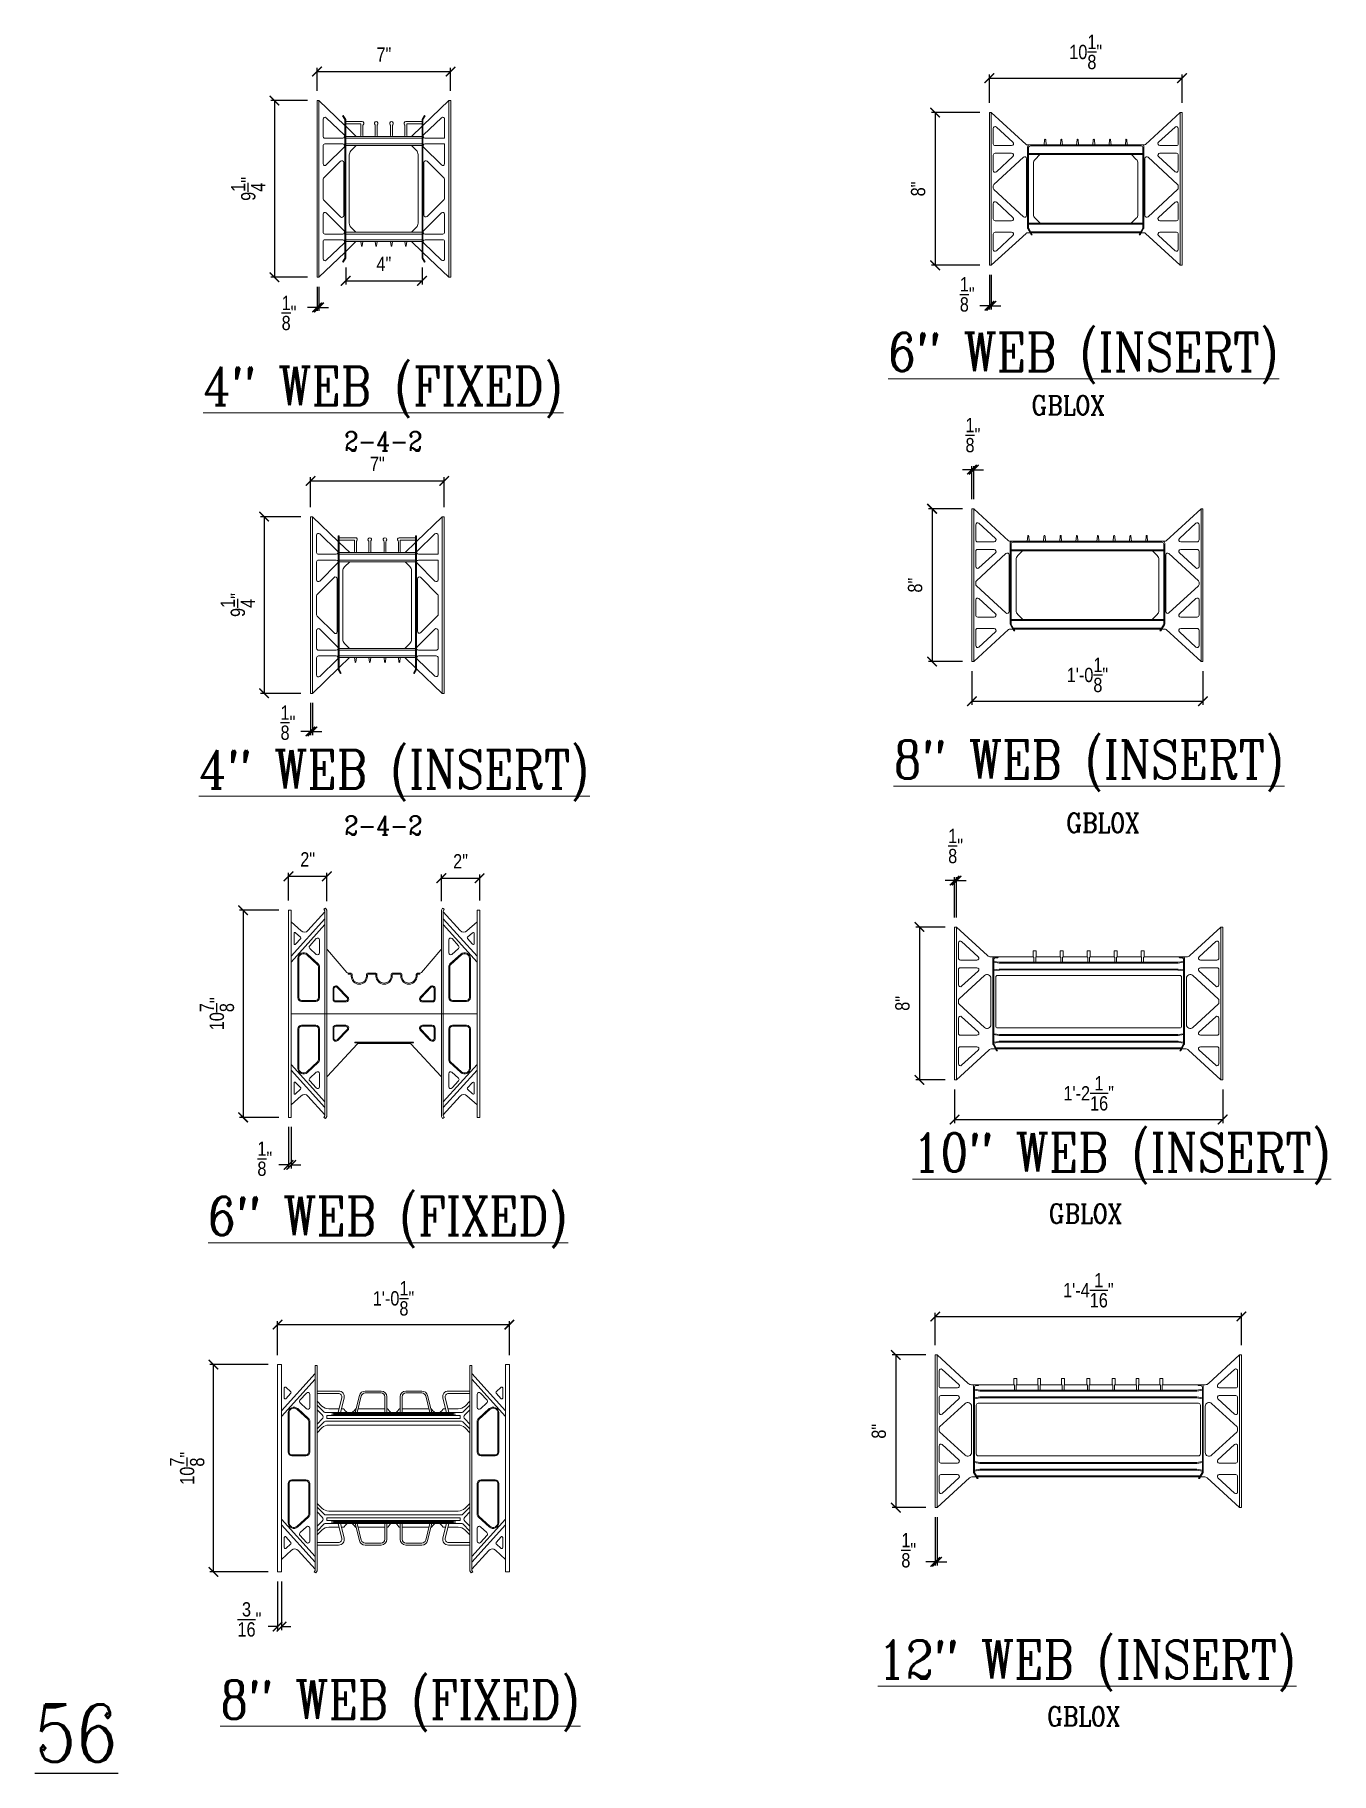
# Model space of a CAD drawing. Header units: inches. Extents: x -111.2 to -43.3, y 42.3 to 133.3.
import ezdxf

# ---------------------------------------------------------------- set-up
doc = ezdxf.new("R2010")
doc.units = ezdxf.units.IN
doc.header["$MEASUREMENT"] = 0
doc.layers.get('Defpoints').update_dxf_attribs({"color": 252})
doc.layers.add('DETAILS', color=7, linetype='Continuous', lineweight=13)
doc.layers.add('DIM', color=3, linetype='Continuous', lineweight=13)
doc.styles.add('ARCTEXT', font='arctext.shx', dxfattribs={"width": 0.85})
doc.styles.add('RomanC', font='romanc.shx', dxfattribs={"width": 0.85, "height": 5})
doc.dimstyles.new('ARCTEXT 1-1', dxfattribs={"dimscale": 0, "dimtxt": 1, "dimasz": 1, "dimexe": 0.1875, "dimexo": 1, "dimgap": 0.5, "dimtad": 1, "dimdec": 4, "dimzin": 3, "dimdsep": 46, "dimlunit": 4, "dimtxsty": 'ARCTEXT', "dimblk": 'ARCHTICK', "dimcen": 1, "dimclrd": 256, "dimclre": 256, "dimclrt": 256, "dimadec": 0, "dimazin": 0, "dimtfac": 1, "dimtdec": 4, "dimtofl": 0, "dimtmove": 2, "dimatfit": 3, "dimldrblk": 'arrow', "dimfxl": 0, "dimtolj": 1, "dimtzin": 0, "dimarcsym": 0})

msp = doc.modelspace()

# ---------------------------------------------------------------- texts
at = {"layer": 'Defpoints', "insert": (-109.00294, 45.91989), "char_height": 3, "width": 90.08, "attachment_point": 2, "style": 'RomanC'}
msp.add_mtext('{\\L56\\P}\\P            ', dxfattribs=at)
at = {"layer": 'DIM', "width": 90.08, "attachment_point": 2, "style": 'RomanC'}
for s, insert, char_height in [('{\\L6" WEB (INSERT)}', (-56.24221, 117.72938), 2), ('{\\L4" WEB (FIXED)}', (-92.93376, 115.95097), 2), ('GBLOX', (-57.07065, 114.44378), 1), ('2-4-2', (-92.93376, 112.56426), 1), ('{\\L8" WEB (INSERT)}', (-55.96077, 96.3919), 2), ('{\\L4" WEB (INSERT)}', (-92.35074, 95.87925), 2), ('2-4-2', (-92.93376, 92.44334), 1), ('GBLOX', (-55.24795, 92.57725), 1), ('   {\\L10" WEB (INSERT)}', (-55.98832, 75.82308), 2), ('{\\L6" WEB (FIXED)}', (-92.67652, 72.48941), 2), ('GBLOX', (-56.16147, 72.12146), 1), ('{\\L12" WEB (INSERT)}', (-56.05776, 49.27533), 2), ('{\\L8" WEB (FIXED)}', (-92.04135, 47.17544), 2), ('GBLOX', (-56.2549, 45.79512), 1)]:
    msp.add_mtext(s, dxfattribs=dict(at, insert=insert, char_height=char_height))

# ---------------------------------------------------------------- blocks, each defined once
blk = doc.blocks.new('_ArchTick')
at = {"color": 0, "linetype": 'ByBlock', "const_width": 0.15}
blk.add_lwpolyline([(-0.5, -0.5), (0.5, 0.5)], dxfattribs=at)
blk = doc.blocks.new('*D220')
at = {"lineweight": -2}
for p, q in [((-63.503, 86.625), (-65.034, 86.625)), ((-64.847, 86.625), (-64.847, 78.625)), ((-63.503, 78.625), (-65.034, 78.625))]:
    blk.add_line(p, q, dxfattribs=at)
at = {"layer": 'Defpoints', "color": 0}
for p in [(-63.003, 86.625), (-64.847, 78.625), (-63.003, 78.625)]:
    blk.add_point(p, dxfattribs=at)
at = {"lineweight": -2, "xscale": 0.5, "yscale": 0.5, "zscale": 0.5}
for p, rotation in [((-64.847, 86.625), 90), ((-64.847, 78.625), 270)]:
    blk.add_blockref('_ArchTick', p, dxfattribs=dict(at, rotation=rotation))
at = {"insert": (-65.735, 82.625), "char_height": 0.75, "attachment_point": 5, "rotation": 90, "style": 'ARCTEXT'}
blk.add_mtext('\\A1;8"', dxfattribs=at)
blk = doc.blocks.new('arrow')
at = {"layer": 'DIM'}
blk.add_hatch(color=253, dxfattribs=at).paths.add_polyline_path([(-2, 0.5), (-2, -0.5), (0, 0)])
at = {"layer": 'DIM', "lineweight": 9}
for points in [[(-2, 0.98), (-2, 0.5), (-2.47, 0.62)], [(0.37, 0.09), (0, 0)], [(0.37, -0.09), (0, 0)], [(-2, -0.98), (-2, -0.5), (-2.47, -0.62)]]:
    blk.add_lwpolyline(points, dxfattribs=at)
at = {"layer": 'DIM', "lineweight": 15}
blk.add_lwpolyline([(0, 0), (-2, -0.5), (-2, 0.5), (0, 0)], dxfattribs=at)
blk = doc.blocks.new('*D221')
at = {"lineweight": -2}
for p, q in [((-63.003, 87.125), (-63.003, 89.242)), ((-62.903, 87.125), (-62.903, 89.242)), ((-63.003, 89.055), (-63.503, 89.055)), ((-62.903, 89.055), (-62.403, 89.055))]:
    blk.add_line(p, q, dxfattribs=at)
at = {"layer": 'Defpoints', "color": 0}
for p in [(-62.903, 89.055), (-63.003, 86.625), (-62.903, 86.625)]:
    blk.add_point(p, dxfattribs=at)
at = {"lineweight": -2, "xscale": 0.5, "yscale": 0.5, "zscale": 0.5}
blk.add_blockref('_ArchTick', (-63.003, 89.055), dxfattribs=at)
at = {"lineweight": -2, "xscale": 0.5, "yscale": 0.5, "zscale": 0.5, "rotation": 180}
blk.add_blockref('_ArchTick', (-62.903, 89.055), dxfattribs=at)
at = {"insert": (-62.953, 90.867), "char_height": 0.75, "attachment_point": 5, "style": 'ARCTEXT'}
blk.add_mtext('\\A1;{\\H1.000000x;\\S1/8;}"', dxfattribs=at)
blk = doc.blocks.new('*D222')
at = {"lineweight": -2}
for p, q in [((-62.096, 110.569), (-62.596, 110.569)), ((-62.096, 109.023), (-62.096, 110.756)), ((-61.996, 109.023), (-61.996, 110.756)), ((-61.996, 110.569), (-61.496, 110.569))]:
    blk.add_line(p, q, dxfattribs=at)
at = {"layer": 'Defpoints', "color": 0}
for p in [(-61.996, 110.569), (-62.096, 108.523), (-61.996, 108.523)]:
    blk.add_point(p, dxfattribs=at)
at = {"lineweight": -2, "xscale": 0.5, "yscale": 0.5, "zscale": 0.5}
blk.add_blockref('_ArchTick', (-62.096, 110.569), dxfattribs=at)
at = {"lineweight": -2, "xscale": 0.5, "yscale": 0.5, "zscale": 0.5, "rotation": 180}
blk.add_blockref('_ArchTick', (-61.996, 110.569), dxfattribs=at)
at = {"insert": (-62.046, 112.381), "char_height": 0.75, "attachment_point": 5, "style": 'ARCTEXT'}
blk.add_mtext('\\A1;{\\H1.000000x;\\S1/8;}"', dxfattribs=at)
blk = doc.blocks.new('*D223')
at = {"lineweight": -2}
for p, q in [((-98.396, 87.507), (-100.464, 87.507)), ((-100.276, 87.507), (-100.276, 76.657)), ((-98.396, 76.657), (-100.464, 76.657))]:
    blk.add_line(p, q, dxfattribs=at)
at = {"layer": 'Defpoints', "color": 0}
for p in [(-97.896, 87.507), (-100.276, 76.657), (-97.896, 76.657)]:
    blk.add_point(p, dxfattribs=at)
at = {"lineweight": -2, "xscale": 0.5, "yscale": 0.5, "zscale": 0.5}
for p, rotation in [((-100.276, 87.507), 90), ((-100.276, 76.657), 270)]:
    blk.add_blockref('_ArchTick', p, dxfattribs=dict(at, rotation=rotation))
at = {"insert": (-101.651, 82.082), "char_height": 0.75, "attachment_point": 5, "rotation": 90, "style": 'ARCTEXT'}
blk.add_mtext('\\A1;10{\\H1.000000x;\\S7/8;}"', dxfattribs=at)
blk = doc.blocks.new('*D224')
at = {"lineweight": -2}
for p, q in [((-97.896, 76.157), (-97.896, 73.982)), ((-97.758, 76.157), (-97.758, 73.982)), ((-97.896, 74.17), (-98.396, 74.17)), ((-97.758, 74.17), (-97.258, 74.17))]:
    blk.add_line(p, q, dxfattribs=at)
at = {"layer": 'Defpoints', "color": 0}
for p in [(-97.896, 76.657), (-97.758, 76.657), (-97.758, 74.17)]:
    blk.add_point(p, dxfattribs=at)
at = {"lineweight": -2, "xscale": 0.5, "yscale": 0.5, "zscale": 0.5}
blk.add_blockref('_ArchTick', (-97.896, 74.17), dxfattribs=at)
at = {"lineweight": -2, "xscale": 0.5, "yscale": 0.5, "zscale": 0.5, "rotation": 180}
blk.add_blockref('_ArchTick', (-97.758, 74.17), dxfattribs=at)
at = {"insert": (-99.138, 74.495), "char_height": 0.75, "attachment_point": 5, "style": 'ARCTEXT'}
blk.add_mtext('\\A1;{\\H1.000000x;\\S1/8;}"', dxfattribs=at)
blk = doc.blocks.new('*D225')
at = {"lineweight": -2}
for p, q in [((-97.896, 88.007), (-97.896, 89.467)), ((-97.896, 89.28), (-95.888, 89.28)), ((-95.888, 87.982), (-95.888, 89.467))]:
    blk.add_line(p, q, dxfattribs=at)
at = {"layer": 'Defpoints', "color": 0}
for p in [(-95.888, 89.28), (-97.896, 87.507), (-95.888, 87.482)]:
    blk.add_point(p, dxfattribs=at)
at = {"lineweight": -2, "xscale": 0.5, "yscale": 0.5, "zscale": 0.5, "rotation": 180}
blk.add_blockref('_ArchTick', (-97.896, 89.28), dxfattribs=at)
at = {"lineweight": -2, "xscale": 0.5, "yscale": 0.5, "zscale": 0.5}
blk.add_blockref('_ArchTick', (-95.888, 89.28), dxfattribs=at)
at = {"insert": (-96.892, 90.168), "char_height": 0.75, "attachment_point": 5, "style": 'ARCTEXT'}
blk.add_mtext('\\A1;2"', dxfattribs=at)
blk = doc.blocks.new('*D226')
at = {"lineweight": -2}
for p, q in [((-89.888, 87.982), (-89.888, 89.366)), ((-87.881, 88.007), (-87.881, 89.366)), ((-89.888, 89.178), (-87.881, 89.178))]:
    blk.add_line(p, q, dxfattribs=at)
at = {"layer": 'Defpoints', "color": 0}
for p in [(-87.881, 89.178), (-89.888, 87.482), (-87.881, 87.507)]:
    blk.add_point(p, dxfattribs=at)
at = {"lineweight": -2, "xscale": 0.5, "yscale": 0.5, "zscale": 0.5, "rotation": 180}
blk.add_blockref('_ArchTick', (-89.888, 89.178), dxfattribs=at)
at = {"lineweight": -2, "xscale": 0.5, "yscale": 0.5, "zscale": 0.5}
blk.add_blockref('_ArchTick', (-87.881, 89.178), dxfattribs=at)
at = {"insert": (-88.885, 90.066), "char_height": 0.75, "attachment_point": 5, "style": 'ARCTEXT'}
blk.add_mtext('\\A1;2"', dxfattribs=at)
blk = doc.blocks.new('*D227')
at = {"lineweight": -2}
for p, q in [((-96.402, 130.396), (-96.402, 131.601)), ((-96.402, 131.414), (-89.402, 131.414)), ((-89.402, 130.396), (-89.402, 131.601))]:
    blk.add_line(p, q, dxfattribs=at)
at = {"layer": 'Defpoints', "color": 0}
for p in [(-89.402, 131.414), (-96.402, 129.896), (-89.402, 129.896)]:
    blk.add_point(p, dxfattribs=at)
at = {"lineweight": -2, "xscale": 0.5, "yscale": 0.5, "zscale": 0.5, "rotation": 180}
blk.add_blockref('_ArchTick', (-96.402, 131.414), dxfattribs=at)
at = {"lineweight": -2, "xscale": 0.5, "yscale": 0.5, "zscale": 0.5}
blk.add_blockref('_ArchTick', (-89.402, 131.414), dxfattribs=at)
at = {"insert": (-92.902, 132.302), "char_height": 0.75, "attachment_point": 5, "style": 'ARCTEXT'}
blk.add_mtext('\\A1;7"', dxfattribs=at)
blk = doc.blocks.new('*D228')
at = {"lineweight": -2}
for p, q in [((-96.902, 129.896), (-98.818, 129.896)), ((-98.63, 129.896), (-98.63, 120.646)), ((-96.902, 120.646), (-98.818, 120.646))]:
    blk.add_line(p, q, dxfattribs=at)
at = {"layer": 'Defpoints', "color": 0}
for p in [(-96.402, 129.896), (-98.63, 120.646), (-96.402, 120.646)]:
    blk.add_point(p, dxfattribs=at)
at = {"lineweight": -2, "xscale": 0.5, "yscale": 0.5, "zscale": 0.5}
for p, rotation in [((-98.63, 129.896), 90), ((-98.63, 120.646), 270)]:
    blk.add_blockref('_ArchTick', p, dxfattribs=dict(at, rotation=rotation))
at = {"insert": (-100.005, 125.271), "char_height": 0.75, "attachment_point": 5, "rotation": 90, "style": 'ARCTEXT'}
blk.add_mtext('\\A1;9{\\H1.000000x;\\S1/4;}"', dxfattribs=at)
blk = doc.blocks.new('*D229')
at = {"lineweight": -2}
for p, q in [((-96.402, 120.146), (-96.402, 118.878)), ((-96.302, 120.146), (-96.302, 118.878)), ((-96.402, 119.066), (-96.902, 119.066)), ((-96.302, 119.066), (-95.802, 119.066))]:
    blk.add_line(p, q, dxfattribs=at)
at = {"layer": 'Defpoints', "color": 0}
for p in [(-96.402, 120.646), (-96.302, 120.646), (-96.302, 119.066)]:
    blk.add_point(p, dxfattribs=at)
at = {"lineweight": -2, "xscale": 0.5, "yscale": 0.5, "zscale": 0.5}
blk.add_blockref('_ArchTick', (-96.402, 119.066), dxfattribs=at)
at = {"lineweight": -2, "xscale": 0.5, "yscale": 0.5, "zscale": 0.5, "rotation": 180}
blk.add_blockref('_ArchTick', (-96.302, 119.066), dxfattribs=at)
at = {"insert": (-97.868, 118.775), "char_height": 0.75, "attachment_point": 5, "style": 'ARCTEXT'}
blk.add_mtext('\\A1;{\\H1.000000x;\\S1/8;}"', dxfattribs=at)
blk = doc.blocks.new('*D230')
at = {"lineweight": -2}
for p, q in [((-94.902, 121.148), (-94.902, 120.27)), ((-90.902, 121.148), (-90.902, 120.27)), ((-94.902, 120.457), (-90.902, 120.457))]:
    blk.add_line(p, q, dxfattribs=at)
at = {"layer": 'Defpoints', "color": 0}
for p in [(-94.902, 121.648), (-90.902, 121.648), (-90.902, 120.457)]:
    blk.add_point(p, dxfattribs=at)
at = {"lineweight": -2, "xscale": 0.5, "yscale": 0.5, "zscale": 0.5, "rotation": 180}
blk.add_blockref('_ArchTick', (-94.902, 120.457), dxfattribs=at)
at = {"lineweight": -2, "xscale": 0.5, "yscale": 0.5, "zscale": 0.5}
blk.add_blockref('_ArchTick', (-90.902, 120.457), dxfattribs=at)
at = {"insert": (-92.902, 121.345), "char_height": 0.75, "attachment_point": 5, "style": 'ARCTEXT'}
blk.add_mtext('\\A1;4"', dxfattribs=at)
blk = doc.blocks.new('*D231')
at = {"lineweight": -2}
for p, q in [((-97.242, 108.108), (-99.365, 108.108)), ((-99.177, 108.108), (-99.177, 98.858)), ((-97.242, 98.858), (-99.365, 98.858))]:
    blk.add_line(p, q, dxfattribs=at)
at = {"layer": 'Defpoints', "color": 0}
for p in [(-96.742, 108.108), (-99.177, 98.858), (-96.742, 98.858)]:
    blk.add_point(p, dxfattribs=at)
at = {"lineweight": -2, "xscale": 0.5, "yscale": 0.5, "zscale": 0.5}
for p, rotation in [((-99.177, 108.108), 90), ((-99.177, 98.858), 270)]:
    blk.add_blockref('_ArchTick', p, dxfattribs=dict(at, rotation=rotation))
at = {"insert": (-100.552, 103.483), "char_height": 0.75, "attachment_point": 5, "rotation": 90, "style": 'ARCTEXT'}
blk.add_mtext('\\A1;9{\\H1.000000x;\\S1/4;}"', dxfattribs=at)
blk = doc.blocks.new('*D232')
at = {"lineweight": -2}
for p, q in [((-96.742, 98.358), (-96.742, 96.677)), ((-96.642, 98.358), (-96.642, 96.677)), ((-96.742, 96.865), (-97.242, 96.865)), ((-96.642, 96.865), (-96.142, 96.865))]:
    blk.add_line(p, q, dxfattribs=at)
at = {"layer": 'Defpoints', "color": 0}
for p in [(-96.742, 98.858), (-96.642, 98.858), (-96.642, 96.865)]:
    blk.add_point(p, dxfattribs=at)
at = {"lineweight": -2, "xscale": 0.5, "yscale": 0.5, "zscale": 0.5}
blk.add_blockref('_ArchTick', (-96.742, 96.865), dxfattribs=at)
at = {"lineweight": -2, "xscale": 0.5, "yscale": 0.5, "zscale": 0.5, "rotation": 180}
blk.add_blockref('_ArchTick', (-96.642, 96.865), dxfattribs=at)
at = {"insert": (-97.926, 97.324), "char_height": 0.75, "attachment_point": 5, "style": 'ARCTEXT'}
blk.add_mtext('\\A1;{\\H1.000000x;\\S1/8;}"', dxfattribs=at)
blk = doc.blocks.new('*D233')
at = {"lineweight": -2}
for p, q in [((-96.742, 108.608), (-96.742, 110.17)), ((-89.742, 108.608), (-89.742, 110.17)), ((-96.742, 109.983), (-89.742, 109.983))]:
    blk.add_line(p, q, dxfattribs=at)
at = {"layer": 'Defpoints', "color": 0}
for p in [(-89.742, 109.983), (-96.742, 108.108), (-89.742, 108.108)]:
    blk.add_point(p, dxfattribs=at)
at = {"lineweight": -2, "xscale": 0.5, "yscale": 0.5, "zscale": 0.5, "rotation": 180}
blk.add_blockref('_ArchTick', (-96.742, 109.983), dxfattribs=at)
at = {"lineweight": -2, "xscale": 0.5, "yscale": 0.5, "zscale": 0.5}
blk.add_blockref('_ArchTick', (-89.742, 109.983), dxfattribs=at)
at = {"insert": (-93.242, 110.871), "char_height": 0.75, "attachment_point": 5, "style": 'ARCTEXT'}
blk.add_mtext('\\A1;7"', dxfattribs=at)
blk = doc.blocks.new('*D234')
at = {"lineweight": -2}
for p, q in [((-61.683, 129.269), (-64.211, 129.269)), ((-64.024, 129.269), (-64.024, 121.269)), ((-61.683, 121.269), (-64.211, 121.269))]:
    blk.add_line(p, q, dxfattribs=at)
at = {"layer": 'Defpoints', "color": 0}
for p in [(-61.183, 129.269), (-64.024, 121.269), (-61.183, 121.269)]:
    blk.add_point(p, dxfattribs=at)
at = {"lineweight": -2, "xscale": 0.5, "yscale": 0.5, "zscale": 0.5}
for p, rotation in [((-64.024, 129.269), 90), ((-64.024, 121.269), 270)]:
    blk.add_blockref('_ArchTick', p, dxfattribs=dict(at, rotation=rotation))
at = {"insert": (-64.912, 125.269), "char_height": 0.75, "attachment_point": 5, "rotation": 90, "style": 'ARCTEXT'}
blk.add_mtext('\\A1;8"', dxfattribs=at)
blk = doc.blocks.new('*D235')
at = {"lineweight": -2}
for p, q in [((-61.183, 129.769), (-61.183, 131.252)), ((-51.088, 129.769), (-51.088, 131.252)), ((-61.183, 131.065), (-51.088, 131.065))]:
    blk.add_line(p, q, dxfattribs=at)
at = {"layer": 'Defpoints', "color": 0}
for p in [(-51.088, 131.065), (-61.183, 129.269), (-51.088, 129.269)]:
    blk.add_point(p, dxfattribs=at)
at = {"lineweight": -2, "xscale": 0.5, "yscale": 0.5, "zscale": 0.5, "rotation": 180}
blk.add_blockref('_ArchTick', (-61.183, 131.065), dxfattribs=at)
at = {"lineweight": -2, "xscale": 0.5, "yscale": 0.5, "zscale": 0.5}
blk.add_blockref('_ArchTick', (-51.088, 131.065), dxfattribs=at)
at = {"insert": (-56.136, 132.44), "char_height": 0.75, "attachment_point": 5, "style": 'ARCTEXT'}
blk.add_mtext('\\A1;10{\\H1.000000x;\\S1/8;}"', dxfattribs=at)
blk = doc.blocks.new('*D236')
at = {"lineweight": -2}
for p, q in [((-61.183, 120.769), (-61.183, 118.963)), ((-61.083, 120.769), (-61.083, 118.963)), ((-61.183, 119.15), (-61.683, 119.15)), ((-61.083, 119.15), (-60.583, 119.15))]:
    blk.add_line(p, q, dxfattribs=at)
at = {"layer": 'Defpoints', "color": 0}
for p in [(-61.183, 121.269), (-61.083, 121.269), (-61.083, 119.15)]:
    blk.add_point(p, dxfattribs=at)
at = {"lineweight": -2, "xscale": 0.5, "yscale": 0.5, "zscale": 0.5}
blk.add_blockref('_ArchTick', (-61.183, 119.15), dxfattribs=at)
at = {"lineweight": -2, "xscale": 0.5, "yscale": 0.5, "zscale": 0.5, "rotation": 180}
blk.add_blockref('_ArchTick', (-61.083, 119.15), dxfattribs=at)
at = {"insert": (-62.344, 119.749), "char_height": 0.75, "attachment_point": 5, "style": 'ARCTEXT'}
blk.add_mtext('\\A1;{\\H1.000000x;\\S1/8;}"', dxfattribs=at)
blk = doc.blocks.new('*D237')
at = {"lineweight": -2}
for p, q in [((-62.596, 108.523), (-64.371, 108.523)), ((-64.183, 108.523), (-64.183, 100.523)), ((-62.596, 100.523), (-64.371, 100.523))]:
    blk.add_line(p, q, dxfattribs=at)
at = {"layer": 'Defpoints', "color": 0}
for p in [(-62.096, 108.523), (-64.183, 100.523), (-62.096, 100.523)]:
    blk.add_point(p, dxfattribs=at)
at = {"lineweight": -2, "xscale": 0.5, "yscale": 0.5, "zscale": 0.5}
for p, rotation in [((-64.183, 108.523), 90), ((-64.183, 100.523), 270)]:
    blk.add_blockref('_ArchTick', p, dxfattribs=dict(at, rotation=rotation))
at = {"insert": (-65.071, 104.523), "char_height": 0.75, "attachment_point": 5, "rotation": 90, "style": 'ARCTEXT'}
blk.add_mtext('\\A1;8"', dxfattribs=at)
blk = doc.blocks.new('*D238')
at = {"lineweight": -2}
for p, q in [((-62.096, 100.023), (-62.096, 98.261)), ((-49.996, 100.023), (-49.996, 98.261)), ((-62.096, 98.448), (-49.996, 98.448))]:
    blk.add_line(p, q, dxfattribs=at)
at = {"layer": 'Defpoints', "color": 0}
for p in [(-62.096, 100.523), (-49.996, 100.523), (-49.996, 98.448)]:
    blk.add_point(p, dxfattribs=at)
at = {"lineweight": -2, "xscale": 0.5, "yscale": 0.5, "zscale": 0.5, "rotation": 180}
blk.add_blockref('_ArchTick', (-62.096, 98.448), dxfattribs=at)
at = {"lineweight": -2, "xscale": 0.5, "yscale": 0.5, "zscale": 0.5}
blk.add_blockref('_ArchTick', (-49.996, 98.448), dxfattribs=at)
at = {"insert": (-56.046, 99.823), "char_height": 0.75, "attachment_point": 5, "style": 'ARCTEXT'}
blk.add_mtext('\\A1;1\'-0{\\H1.000000x;\\S1/8;}"', dxfattribs=at)
blk = doc.blocks.new('*D239')
at = {"lineweight": -2}
for p, q in [((-63.003, 78.125), (-63.003, 76.356)), ((-48.961, 78.125), (-48.961, 76.356)), ((-63.003, 76.543), (-48.961, 76.543))]:
    blk.add_line(p, q, dxfattribs=at)
at = {"layer": 'Defpoints', "color": 0}
for p in [(-63.003, 78.625), (-48.961, 78.625), (-48.961, 76.543)]:
    blk.add_point(p, dxfattribs=at)
at = {"lineweight": -2, "xscale": 0.5, "yscale": 0.5, "zscale": 0.5, "rotation": 180}
blk.add_blockref('_ArchTick', (-63.003, 76.543), dxfattribs=at)
at = {"lineweight": -2, "xscale": 0.5, "yscale": 0.5, "zscale": 0.5}
blk.add_blockref('_ArchTick', (-48.961, 76.543), dxfattribs=at)
at = {"insert": (-55.982, 77.918), "char_height": 0.75, "attachment_point": 5, "style": 'ARCTEXT'}
blk.add_mtext('\\A1;1\'-2{\\H1.000000x;\\S1/16;}"', dxfattribs=at)
blk = doc.blocks.new('*D240')
at = {"lineweight": -2}
for p, q in [((-64.519, 64.224), (-66.272, 64.224)), ((-66.084, 64.224), (-66.084, 56.224)), ((-64.519, 56.224), (-66.272, 56.224))]:
    blk.add_line(p, q, dxfattribs=at)
at = {"layer": 'Defpoints', "color": 0}
for p in [(-64.019, 64.224), (-66.084, 56.224), (-64.019, 56.224)]:
    blk.add_point(p, dxfattribs=at)
at = {"lineweight": -2, "xscale": 0.5, "yscale": 0.5, "zscale": 0.5}
for p, rotation in [((-66.084, 64.224), 90), ((-66.084, 56.224), 270)]:
    blk.add_blockref('_ArchTick', p, dxfattribs=dict(at, rotation=rotation))
at = {"insert": (-66.972, 60.224), "char_height": 0.75, "attachment_point": 5, "rotation": 90, "style": 'ARCTEXT'}
blk.add_mtext('\\A1;8"', dxfattribs=at)
blk = doc.blocks.new('*D241')
at = {"lineweight": -2}
for p, q in [((-64.019, 64.724), (-64.019, 66.422)), ((-64.019, 66.234), (-47.978, 66.234)), ((-47.978, 64.724), (-47.978, 66.422))]:
    blk.add_line(p, q, dxfattribs=at)
at = {"layer": 'Defpoints', "color": 0}
for p in [(-47.978, 66.234), (-64.019, 64.224), (-47.978, 64.224)]:
    blk.add_point(p, dxfattribs=at)
at = {"lineweight": -2, "xscale": 0.5, "yscale": 0.5, "zscale": 0.5, "rotation": 180}
blk.add_blockref('_ArchTick', (-64.019, 66.234), dxfattribs=at)
at = {"lineweight": -2, "xscale": 0.5, "yscale": 0.5, "zscale": 0.5}
blk.add_blockref('_ArchTick', (-47.978, 66.234), dxfattribs=at)
at = {"insert": (-55.998, 67.609), "char_height": 0.75, "attachment_point": 5, "style": 'ARCTEXT'}
blk.add_mtext('\\A1;1\'-4{\\H1.000000x;\\S1/16;}"', dxfattribs=at)
blk = doc.blocks.new('*D242')
at = {"lineweight": -2}
for p, q in [((-64.019, 55.724), (-64.019, 53.201)), ((-63.919, 55.724), (-63.919, 53.201)), ((-64.019, 53.388), (-64.519, 53.388)), ((-63.919, 53.388), (-63.419, 53.388))]:
    blk.add_line(p, q, dxfattribs=at)
at = {"layer": 'Defpoints', "color": 0}
for p in [(-64.019, 56.224), (-63.919, 56.224), (-63.919, 53.388)]:
    blk.add_point(p, dxfattribs=at)
at = {"lineweight": -2, "xscale": 0.5, "yscale": 0.5, "zscale": 0.5}
blk.add_blockref('_ArchTick', (-64.019, 53.388), dxfattribs=at)
at = {"lineweight": -2, "xscale": 0.5, "yscale": 0.5, "zscale": 0.5, "rotation": 180}
blk.add_blockref('_ArchTick', (-63.919, 53.388), dxfattribs=at)
at = {"insert": (-65.407, 53.995), "char_height": 0.75, "attachment_point": 5, "style": 'ARCTEXT'}
blk.add_mtext('\\A1;{\\H1.000000x;\\S1/8;}"', dxfattribs=at)
blk = doc.blocks.new('*D243')
at = {"lineweight": -2}
for p, q in [((-98.966, 63.711), (-102.019, 63.711)), ((-101.832, 52.861), (-101.832, 63.711)), ((-98.966, 52.861), (-102.019, 52.861))]:
    blk.add_line(p, q, dxfattribs=at)
at = {"layer": 'Defpoints', "color": 0}
for p in [(-101.832, 63.711), (-98.466, 63.711), (-98.466, 52.861)]:
    blk.add_point(p, dxfattribs=at)
at = {"lineweight": -2, "xscale": 0.5, "yscale": 0.5, "zscale": 0.5}
for p, rotation in [((-101.832, 63.711), 90), ((-101.832, 52.861), 270)]:
    blk.add_blockref('_ArchTick', p, dxfattribs=dict(at, rotation=rotation))
at = {"insert": (-103.207, 58.286), "char_height": 0.75, "attachment_point": 5, "rotation": 90, "style": 'ARCTEXT'}
blk.add_mtext('\\A1;10{\\H1.000000x;\\S7/8;}"', dxfattribs=at)
blk = doc.blocks.new('*D244')
at = {"lineweight": -2}
for p, q in [((-98.466, 52.361), (-98.466, 49.808)), ((-98.266, 52.361), (-98.266, 49.808)), ((-98.466, 49.996), (-98.966, 49.996)), ((-98.266, 49.996), (-97.766, 49.996))]:
    blk.add_line(p, q, dxfattribs=at)
at = {"layer": 'Defpoints', "color": 0}
for p in [(-98.466, 52.861), (-98.266, 52.861), (-98.266, 49.996)]:
    blk.add_point(p, dxfattribs=at)
at = {"lineweight": -2, "xscale": 0.5, "yscale": 0.5, "zscale": 0.5}
blk.add_blockref('_ArchTick', (-98.466, 49.996), dxfattribs=at)
at = {"lineweight": -2, "xscale": 0.5, "yscale": 0.5, "zscale": 0.5, "rotation": 180}
blk.add_blockref('_ArchTick', (-98.266, 49.996), dxfattribs=at)
at = {"insert": (-99.945, 50.376), "char_height": 0.75, "attachment_point": 5, "style": 'ARCTEXT'}
blk.add_mtext('\\A1;{\\H1.000000x;\\S3/16;}"', dxfattribs=at)
blk = doc.blocks.new('*D245')
at = {"lineweight": -2}
for p, q in [((-98.466, 64.211), (-98.466, 65.995)), ((-98.466, 65.808), (-86.326, 65.808)), ((-86.326, 64.211), (-86.326, 65.995))]:
    blk.add_line(p, q, dxfattribs=at)
at = {"layer": 'Defpoints', "color": 0}
for p in [(-86.326, 65.808), (-98.466, 63.711), (-86.326, 63.711)]:
    blk.add_point(p, dxfattribs=at)
at = {"lineweight": -2, "xscale": 0.5, "yscale": 0.5, "zscale": 0.5, "rotation": 180}
blk.add_blockref('_ArchTick', (-98.466, 65.808), dxfattribs=at)
at = {"lineweight": -2, "xscale": 0.5, "yscale": 0.5, "zscale": 0.5}
blk.add_blockref('_ArchTick', (-86.326, 65.808), dxfattribs=at)
at = {"insert": (-92.396, 67.183), "char_height": 0.75, "attachment_point": 5, "style": 'ARCTEXT'}
blk.add_mtext('\\A1;1\'-0{\\H1.000000x;\\S1/8;}"', dxfattribs=at)

# ---------------------------------------------------------------- dimensions: what is measured, and where the dimension line sits
at = {"ltscale": 0.15}
for base, p1, p2, picture, middle in [((-51.08766, 131.06483), (-61.18336, 129.26924), (-51.08766, 129.26924), '*D235', (-56.13551, 132.43983)), ((-89.40174, 131.4137), (-96.40174, 129.8965), (-89.40174, 129.8965), '*D227', (-92.90174, 132.30163)), ((-90.90174, 120.45715), (-94.90174, 121.64779), (-90.90174, 121.64779), '*D230', (-92.90174, 121.34508)), ((-61.9961, 110.5687), (-62.0961, 108.52332), (-61.9961, 108.52332), '*D222', (-62.0461, 112.3812)), ((-89.742, 109.98273), (-96.742, 108.10845), (-89.742, 108.10845), '*D233', (-93.242, 110.87066)), ((-49.9961, 98.44815), (-62.0961, 100.52332), (-49.9961, 100.52332), '*D238', (-56.0461, 99.82315)), ((-62.90263, 89.05485), (-63.00263, 86.62467), (-62.90263, 86.62467), '*D221', (-62.95263, 90.86735)), ((-95.88835, 89.27979), (-97.89585, 87.50732), (-95.88835, 87.48186), '*D225', (-96.8921, 90.16772)), ((-87.88085, 89.17835), (-89.88835, 87.48186), (-87.88085, 87.50732), '*D226', (-88.8846, 90.06628)), ((-48.96083, 76.54337), (-63.00263, 78.62467), (-48.96083, 78.62467), '*D239', (-55.98173, 77.91837)), ((-47.9775, 66.23425), (-64.0193, 64.22407), (-47.9775, 64.22407), '*D241', (-55.9984, 67.60925)), ((-86.32645, 65.80764), (-98.46645, 63.71126), (-86.32645, 63.71126), '*D245', (-92.39645, 67.18264))]:
    dim = msp.add_linear_dim(base=base, p1=p1, p2=p2, dimstyle='ARCTEXT 1-1', override={"dimscale": 1, "dimtxt": 0.75, "dimasz": 0.5, "dimexo": 0.5}, dxfattribs=at)
    dim.commit()
    dim.dimension.update_dxf_attribs({"geometry": picture, "text_midpoint": middle})
for base, p1, p2, picture, middle in [((-98.63038, 120.6465), (-96.40174, 129.8965), (-96.40174, 120.6465), '*D228', (-100.00538, 125.2715)), ((-64.0238, 121.26924), (-61.18336, 129.26924), (-61.18336, 121.26924), '*D234', (-64.91173, 125.26924)), ((-99.17711, 98.85845), (-96.742, 108.10845), (-96.742, 98.85845), '*D231', (-100.55211, 103.48345)), ((-64.18333, 100.52332), (-62.0961, 108.52332), (-62.0961, 100.52332), '*D237', (-65.07126, 104.52332)), ((-100.27602, 76.65732), (-97.89585, 87.50732), (-97.89585, 76.65732), '*D223', (-101.65102, 82.08232)), ((-64.84677, 78.62467), (-63.00263, 86.62467), (-63.00263, 78.62467), '*D220', (-65.7347, 82.62467)), ((-101.83177, 63.71126), (-98.46645, 52.86126), (-98.46645, 63.71126), '*D243', (-103.20677, 58.28626)), ((-66.08413, 56.22407), (-64.0193, 64.22407), (-64.0193, 56.22407), '*D240', (-66.97206, 60.22407))]:
    dim = msp.add_linear_dim(base=base, p1=p1, p2=p2, angle=90, dimstyle='ARCTEXT 1-1', override={"dimscale": 1, "dimtxt": 0.75, "dimasz": 0.5, "dimexo": 0.5}, dxfattribs=at)
    dim.commit()
    dim.dimension.update_dxf_attribs({"geometry": picture, "text_midpoint": middle})
for base, p1, p2, picture, middle in [((-61.08336, 119.15013), (-61.18336, 121.26924), (-61.08336, 121.26924), '*D236', (-62.34398, 119.74892)), ((-96.30174, 119.06594), (-96.40174, 120.6465), (-96.30174, 120.6465), '*D229', (-97.86794, 118.77532)), ((-96.642, 96.8648), (-96.742, 98.85845), (-96.642, 98.85845), '*D232', (-97.92594, 97.32402)), ((-97.75835, 74.16996), (-97.89585, 76.65732), (-97.75835, 76.65732), '*D224', (-99.13778, 74.49502)), ((-63.9193, 53.38843), (-64.0193, 56.22407), (-63.9193, 56.22407), '*D242', (-65.4071, 53.99451)), ((-98.26645, 49.99574), (-98.46645, 52.86126), (-98.26645, 52.86126), '*D244', (-99.94541, 50.37645))]:
    dim = msp.add_linear_dim(base=base, p1=p1, p2=p2, dimstyle='ARCTEXT 1-1', override={"dimscale": 1, "dimtxt": 0.75, "dimasz": 0.5, "dimexo": 0.5}, dxfattribs=at)
    dim.commit()
    dim.dimension.update_dxf_attribs({"geometry": picture, "text_midpoint": middle, "dimtype": 160})

# ---------------------------------------------------------------- linework, layer by layer
at = {"layer": 'DETAILS', "color": 6, "lineweight": 20}
for p, q in [((-96.40174, 129.8965), (-96.40174, 120.6465)), ((-96.40174, 129.20007), (-96.40174, 129.8965)), ((-96.30174, 129.8965), (-96.40174, 129.8965)), ((-96.30174, 129.8965), (-96.30174, 120.6465)), ((-94.95174, 128.59496), (-96.30174, 129.8965)), ((-90.85174, 128.59496), (-89.50174, 129.8965)), ((-89.50174, 129.8965), (-89.50174, 120.6465)), ((-89.50174, 129.8965), (-89.40174, 129.8965)), ((-89.40174, 129.8965), (-89.40174, 120.6465)), ((-96.08661, 128.92352), (-96.08661, 128.0265)), ((-94.98678, 128.09849), (-95.9172, 128.99551)), ((-95.02674, 129.11232), (-95.06424, 129.09067)), ((-94.95174, 128.89582), (-95.06424, 129.09067)), ((-94.90174, 128.89582), (-95.02674, 129.11232)), ((-94.95174, 128.89582), (-94.95174, 121.64779)), ((-94.90174, 128.89582), (-94.90174, 121.64779)), ((-94.03372, 128.79582), (-94.90174, 128.79582)), ((-94.10174, 128.67082), (-94.90174, 128.67082)), ((-94.35174, 128.0165), (-94.90174, 128.54676)), ((-94.10174, 128.0665), (-94.10174, 128.67082)), ((-94.00174, 128.0665), (-94.00174, 128.58439)), ((-93.35174, 128.0665), (-93.35174, 128.58439)), ((-93.25174, 128.0665), (-93.25174, 128.58439)), ((-92.55174, 128.0665), (-92.55174, 128.58439)), ((-92.45174, 128.0665), (-92.45174, 128.58439)), ((-91.80174, 128.0665), (-91.80174, 128.58439)), ((-91.75174, 128.79582), (-90.90174, 128.79582)), ((-91.70174, 128.0665), (-91.70174, 128.67082)), ((-91.70174, 128.67082), (-90.90174, 128.67082)), ((-91.45174, 128.0165), (-90.90174, 128.54676)), ((-90.90174, 128.89582), (-90.77674, 129.11232)), ((-90.90174, 128.89582), (-90.90174, 121.64779)), ((-90.85174, 128.89582), (-90.73924, 129.09067)), ((-90.85174, 128.89582), (-90.85174, 121.64779)), ((-90.81669, 128.09849), (-89.88627, 128.99551)), ((-90.77674, 129.11232), (-90.73924, 129.09067)), ((-89.71686, 128.92352), (-89.71686, 127.9265)), ((-96.08661, 127.5265), (-96.08661, 126.59305)), ((-95.98661, 127.9265), (-95.05619, 127.9265)), ((-95.98661, 127.6265), (-95.05316, 127.6265)), ((-94.98245, 127.45579), (-95.9159, 126.52234)), ((-94.90174, 128.0165), (-94.35174, 128.0165)), ((-94.15174, 128.0165), (-94.90174, 128.0165)), ((-94.90174, 128.0165), (-90.90174, 128.0165)), ((-90.90174, 127.9265), (-94.90174, 127.9265)), ((-90.90174, 127.6265), (-94.90174, 127.6265)), ((-90.90174, 127.5365), (-94.90174, 127.5365)), ((-94.35174, 127.5365), (-94.62387, 127.26437)), ((-94.15174, 128.0165), (-93.95174, 128.0165)), ((-93.40174, 128.0165), (-93.95174, 128.0165)), ((-93.40174, 128.0165), (-93.20174, 128.0165)), ((-92.60174, 128.0165), (-93.20174, 128.0165)), ((-92.60174, 128.0165), (-92.40174, 128.0165)), ((-91.85174, 128.0165), (-92.40174, 128.0165)), ((-91.85174, 128.0165), (-91.65174, 128.0165)), ((-91.65174, 128.0165), (-91.45174, 128.0165)), ((-91.45174, 127.5365), (-91.1996, 127.28437)), ((-90.82102, 127.45579), (-89.88757, 126.52234)), ((-90.75031, 127.6265), (-89.71686, 127.6265)), ((-90.74728, 127.9265), (-89.71686, 127.9265)), ((-89.71686, 127.6265), (-89.71686, 126.59305)), ((-95.17245, 126.71579), (-96.05732, 125.83092)), ((-95.00174, 126.64508), (-95.00174, 123.87792)), ((-94.71174, 123.47076), (-94.71174, 127.05224)), ((-91.11174, 123.47076), (-91.11174, 127.07224)), ((-90.80174, 126.64508), (-90.80174, 123.89792)), ((-90.63102, 126.71579), (-89.74615, 125.83092)), ((-96.08661, 125.76021), (-96.08661, 124.76279)), ((-89.71686, 125.76021), (-89.71686, 124.78279)), ((-90.63102, 123.82721), (-89.74615, 124.71208)), ((-96.08661, 123.93995), (-96.08661, 123.0065)), ((-95.17245, 123.80721), (-96.05732, 124.69208)), ((-94.98245, 123.07721), (-95.9159, 124.01066)), ((-90.82102, 123.07721), (-89.88757, 124.01066)), ((-89.71686, 123.93995), (-89.71686, 123.0065)), ((-95.98661, 122.9065), (-95.05316, 122.9065)), ((-90.90174, 122.9965), (-94.90174, 122.9965)), ((-90.90174, 122.9065), (-94.90174, 122.9065)), ((-94.71174, 122.9965), (-94.36174, 122.9965)), ((-94.36174, 122.9965), (-94.62387, 123.25863)), ((-94.10174, 122.9965), (-94.00174, 122.9965)), ((-91.46174, 122.9965), (-91.1996, 123.25863)), ((-90.75031, 122.9065), (-89.81686, 122.9065)), ((-96.08661, 122.5065), (-96.08661, 121.60967)), ((-95.98661, 122.6065), (-95.0562, 122.6065)), ((-94.9868, 122.4345), (-95.91721, 121.53767)), ((-90.90174, 122.6065), (-94.90174, 122.6065)), ((-90.90174, 122.5165), (-94.90174, 122.5165)), ((-94.36174, 122.5165), (-94.90174, 121.99598)), ((-94.07135, 122.28258), (-94.10174, 122.5165)), ((-94.03212, 122.28258), (-94.00174, 122.5165)), ((-93.32135, 122.28258), (-93.35174, 122.5165)), ((-93.28212, 122.28258), (-93.25174, 122.5165)), ((-92.52135, 122.28258), (-92.55174, 122.5165)), ((-92.48212, 122.28258), (-92.45174, 122.5165)), ((-91.77135, 122.28258), (-91.80174, 122.5165)), ((-91.73212, 122.28258), (-91.70174, 122.5165)), ((-91.46174, 122.5165), (-90.90174, 121.98221)), ((-90.81542, 122.43415), (-89.88589, 121.5473)), ((-90.74639, 122.6065), (-89.81686, 122.6065)), ((-89.71686, 122.5065), (-89.71686, 121.61966)), ((-94.95174, 121.94779), (-96.30174, 120.6465)), ((-94.95174, 121.64779), (-95.06424, 121.45293)), ((-95.02674, 121.43128), (-95.06424, 121.45293)), ((-94.90174, 121.64779), (-95.02674, 121.43128)), ((-90.90174, 121.64779), (-90.77674, 121.43128)), ((-90.85174, 121.93451), (-89.50174, 120.6465)), ((-90.85174, 121.64779), (-90.73924, 121.45293)), ((-90.77674, 121.43128), (-90.73924, 121.45293)), ((-96.30174, 120.6465), (-96.40174, 120.6465)), ((-89.50174, 120.6465), (-89.40174, 120.6465)), ((-96.742, 108.10845), (-96.742, 98.85845)), ((-96.742, 107.41202), (-96.742, 108.10845)), ((-96.642, 108.10845), (-96.742, 108.10845)), ((-96.642, 108.10845), (-96.642, 98.85845)), ((-95.292, 106.80691), (-96.642, 108.10845)), ((-91.192, 106.80691), (-89.842, 108.10845)), ((-89.842, 108.10845), (-89.842, 98.85845)), ((-89.842, 108.10845), (-89.742, 108.10845)), ((-89.742, 108.10845), (-89.742, 98.85845)), ((-96.42687, 107.13547), (-96.42687, 106.23845)), ((-95.32704, 106.31044), (-96.25746, 107.20746)), ((-95.292, 107.10776), (-95.292, 100.10845)), ((-95.242, 107.10776), (-95.292, 107.10776)), ((-95.242, 107.10776), (-95.242, 100.10845)), ((-94.37398, 107.00776), (-95.242, 107.00776)), ((-94.442, 106.88276), (-95.242, 106.88276)), ((-94.692, 106.22845), (-95.242, 106.7587)), ((-94.442, 106.27845), (-94.442, 106.88276)), ((-94.342, 106.27845), (-94.342, 106.79633)), ((-93.692, 106.27845), (-93.692, 106.79633)), ((-93.592, 106.27845), (-93.592, 106.79633)), ((-92.892, 106.27845), (-92.892, 106.79633)), ((-92.792, 106.27845), (-92.792, 106.79633)), ((-92.142, 106.27845), (-92.142, 106.79633)), ((-92.092, 107.00776), (-91.242, 107.00776)), ((-92.042, 106.27845), (-92.042, 106.88276)), ((-92.042, 106.88276), (-91.242, 106.88276)), ((-91.792, 106.22845), (-91.242, 106.7587)), ((-91.242, 107.10776), (-91.242, 100.10845)), ((-91.242, 107.10776), (-91.192, 107.10776)), ((-91.192, 107.10776), (-91.192, 100.10845)), ((-91.15695, 106.31044), (-90.22653, 107.20746)), ((-90.05713, 107.13547), (-90.05713, 106.13845)), ((-96.42687, 105.73845), (-96.42687, 104.805)), ((-96.32687, 106.13845), (-95.39645, 106.13845)), ((-96.32687, 105.83845), (-95.39342, 105.83845)), ((-95.32271, 105.66774), (-96.25616, 104.73429)), ((-95.242, 106.22845), (-94.692, 106.22845)), ((-94.492, 106.22845), (-95.242, 106.22845)), ((-95.242, 106.22845), (-91.242, 106.22845)), ((-91.242, 106.13845), (-95.242, 106.13845)), ((-91.242, 105.83845), (-95.242, 105.83845)), ((-91.242, 105.74845), (-95.242, 105.74845)), ((-94.692, 105.74845), (-94.96413, 105.47632)), ((-94.492, 106.22845), (-94.292, 106.22845)), ((-93.742, 106.22845), (-94.292, 106.22845)), ((-93.742, 106.22845), (-93.542, 106.22845)), ((-92.942, 106.22845), (-93.542, 106.22845)), ((-92.942, 106.22845), (-92.742, 106.22845)), ((-92.192, 106.22845), (-92.742, 106.22845)), ((-92.192, 106.22845), (-91.992, 106.22845)), ((-91.992, 106.22845), (-91.792, 106.22845)), ((-91.792, 105.74845), (-91.53987, 105.49632)), ((-91.16129, 105.66774), (-90.22784, 104.73429)), ((-91.09058, 105.83845), (-90.05713, 105.83845)), ((-91.08755, 106.13845), (-90.05713, 106.13845)), ((-90.05713, 105.83845), (-90.05713, 104.805)), ((-95.51271, 104.92774), (-96.39758, 104.04287)), ((-95.342, 104.85703), (-95.342, 102.08987)), ((-95.052, 101.68271), (-95.052, 105.26418)), ((-91.452, 101.68271), (-91.452, 105.28418)), ((-91.142, 104.85703), (-91.142, 102.10987)), ((-90.97129, 104.92774), (-90.08642, 104.04287)), ((-96.42687, 103.97215), (-96.42687, 102.97474)), ((-90.05713, 103.97215), (-90.05713, 102.99474)), ((-95.51271, 102.01916), (-96.39758, 102.90403)), ((-90.97129, 102.03916), (-90.08642, 102.92403)), ((-96.42687, 102.1519), (-96.42687, 101.21845)), ((-95.32271, 101.28916), (-96.25616, 102.22261)), ((-91.16129, 101.28916), (-90.22784, 102.22261)), ((-90.05713, 102.1519), (-90.05713, 101.21845)), ((-96.32687, 101.11845), (-95.39342, 101.11845)), ((-91.242, 101.20845), (-95.242, 101.20845)), ((-91.242, 101.11845), (-95.242, 101.11845)), ((-95.052, 101.20845), (-94.702, 101.20845)), ((-94.702, 101.20845), (-94.96413, 101.47058)), ((-94.442, 101.20845), (-94.342, 101.20845)), ((-91.802, 101.20845), (-91.53987, 101.47058)), ((-91.09058, 101.11845), (-90.15713, 101.11845)), ((-95.292, 100.15974), (-96.642, 98.85845)), ((-96.42687, 100.71845), (-96.42687, 99.82161)), ((-96.32687, 100.81845), (-95.39646, 100.81845)), ((-95.32706, 100.64645), (-96.25747, 99.74962)), ((-91.242, 100.81845), (-95.242, 100.81845)), ((-91.242, 100.72845), (-95.242, 100.72845)), ((-94.702, 100.72845), (-95.242, 100.20793)), ((-94.41161, 100.49453), (-94.442, 100.72845)), ((-94.37239, 100.49453), (-94.342, 100.72845)), ((-93.66161, 100.49453), (-93.692, 100.72845)), ((-93.62239, 100.49453), (-93.592, 100.72845)), ((-92.86161, 100.49453), (-92.892, 100.72845)), ((-92.82239, 100.49453), (-92.792, 100.72845)), ((-92.11161, 100.49453), (-92.142, 100.72845)), ((-92.07239, 100.49453), (-92.042, 100.72845)), ((-91.802, 100.72845), (-91.242, 100.19416)), ((-91.192, 100.14646), (-89.842, 98.85845)), ((-91.15568, 100.6461), (-90.22616, 99.75925)), ((-91.08665, 100.81845), (-90.15713, 100.81845)), ((-90.05713, 100.71845), (-90.05713, 99.8316)), ((-95.292, 100.10845), (-95.167, 99.89194)), ((-95.242, 100.10845), (-95.1295, 99.91359)), ((-95.167, 99.89194), (-95.1295, 99.91359)), ((-91.242, 100.10845), (-91.3545, 99.91359)), ((-91.317, 99.89194), (-91.3545, 99.91359)), ((-91.192, 100.10845), (-91.317, 99.89194)), ((-96.642, 98.85845), (-96.742, 98.85845)), ((-89.842, 98.85845), (-89.742, 98.85845)), ((-58.88173, 85.06396), (-58.88173, 85.38396)), ((-58.88173, 85.38396), (-58.73173, 85.38396)), ((-58.85673, 84.77595), (-58.85673, 85.03718)), ((-58.75673, 84.77595), (-58.75673, 85.03718)), ((-58.73173, 85.38396), (-58.73173, 85.06396)), ((-57.46923, 85.06396), (-57.46923, 85.38396)), ((-57.46923, 85.38396), (-57.31923, 85.38396)), ((-57.44423, 84.77595), (-57.44423, 85.03718)), ((-57.34423, 85.03718), (-57.34423, 84.77595)), ((-57.31923, 85.38396), (-57.31923, 85.06396)), ((-56.05673, 85.06396), (-56.05673, 85.38396)), ((-56.05673, 85.38396), (-55.90673, 85.38396)), ((-56.03173, 84.77595), (-56.03173, 85.03718)), ((-55.93173, 85.03718), (-55.93173, 84.77595)), ((-55.90673, 85.38396), (-55.90673, 85.06396)), ((-54.49423, 85.38396), (-54.64423, 85.38396)), ((-54.64423, 85.38396), (-54.64423, 85.06396)), ((-54.61923, 84.77595), (-54.61923, 85.03718)), ((-54.51923, 84.77595), (-54.51923, 85.03718)), ((-54.49423, 85.06396), (-54.49423, 85.38396)), ((-53.23173, 85.06396), (-53.23173, 85.38396)), ((-53.23173, 85.38396), (-53.08173, 85.38396)), ((-53.20673, 84.77595), (-53.20673, 85.03718)), ((-53.10673, 85.03718), (-53.10673, 84.77595)), ((-53.08173, 85.38396), (-53.08173, 85.06396)), ((-59.8984, 62.66335), (-59.8984, 62.98335)), ((-59.8984, 62.98335), (-59.7484, 62.98335)), ((-59.7484, 62.98335), (-59.7484, 62.66335)), ((-58.6484, 62.66335), (-58.6484, 62.98335)), ((-58.6484, 62.98335), (-58.4984, 62.98335)), ((-58.4984, 62.98335), (-58.4984, 62.66335)), ((-57.3984, 62.66335), (-57.3984, 62.98335)), ((-57.3984, 62.98335), (-57.2484, 62.98335)), ((-57.2484, 62.98335), (-57.2484, 62.66335)), ((-55.9234, 62.98335), (-56.0734, 62.98335)), ((-56.0734, 62.98335), (-56.0734, 62.66335)), ((-55.9234, 62.66335), (-55.9234, 62.98335)), ((-54.5984, 62.98335), (-54.7484, 62.98335)), ((-54.7484, 62.98335), (-54.7484, 62.66335)), ((-54.5984, 62.66335), (-54.5984, 62.98335)), ((-53.3484, 62.98335), (-53.4984, 62.98335)), ((-53.4984, 62.98335), (-53.4984, 62.66335)), ((-53.3484, 62.66335), (-53.3484, 62.98335)), ((-52.2484, 62.66335), (-52.2484, 62.98335)), ((-52.2484, 62.98335), (-52.0984, 62.98335)), ((-52.0984, 62.98335), (-52.0984, 62.66335)), ((-59.8734, 62.37535), (-59.8734, 62.63657)), ((-59.7734, 62.37535), (-59.7734, 62.63657)), ((-58.6234, 62.37535), (-58.6234, 62.63657)), ((-58.5234, 62.63657), (-58.5234, 62.37535)), ((-57.3734, 62.37535), (-57.3734, 62.63657)), ((-57.2734, 62.63657), (-57.2734, 62.37535)), ((-56.0484, 62.37535), (-56.0484, 62.63657)), ((-55.9484, 62.63657), (-55.9484, 62.37535)), ((-54.7234, 62.37535), (-54.7234, 62.63657)), ((-54.6234, 62.63657), (-54.6234, 62.37535)), ((-53.4734, 62.37535), (-53.4734, 62.63657)), ((-53.3734, 62.37535), (-53.3734, 62.63657)), ((-52.2234, 62.37535), (-52.2234, 62.63657)), ((-52.1234, 62.63657), (-52.1234, 62.37535))]:
    msp.add_line(p, q, dxfattribs=at)
for points in [[(-61.08336, 129.26924), (-61.18336, 129.26924), (-61.18336, 121.26924), (-61.08336, 121.26924)], [(-59.13336, 127.11924), (-58.73336, 127.11924), (-56.13551, 127.11924), (-53.53766, 127.11924), (-53.13766, 127.11924)], [(-59.13336, 127.06924), (-58.73336, 127.06924), (-56.13551, 127.06924), (-53.53766, 127.06924), (-53.13766, 127.06924)], [(-59.13336, 123.46924), (-58.73336, 123.46924), (-56.13551, 123.46924), (-53.53766, 123.46924), (-53.13766, 123.46924)], [(-59.13336, 123.41924), (-58.73336, 123.41924), (-56.13551, 123.41924), (-53.53766, 123.41924), (-53.13766, 123.41924)], [(-59.01908, 123.01924), (-58.73336, 123.01924), (-56.13551, 123.01924), (-53.53766, 123.01924), (-53.25195, 123.01924)], [(-58.99051, 122.96924), (-58.73336, 122.96924), (-56.13551, 122.96924), (-53.53766, 122.96924), (-53.28052, 122.96924)], [(-61.9961, 108.52332), (-61.9961, 100.52332)], [(-50.0961, 108.52332), (-50.0961, 100.52332)], [(-52.0961, 106.82332), (-56.0461, 106.82332), (-59.9961, 106.82332)], [(-52.0461, 106.37332), (-56.0461, 106.37332), (-60.0461, 106.37332)], [(-52.0461, 106.32332), (-56.0461, 106.32332), (-60.0461, 106.32332)], [(-52.0461, 102.72332), (-56.0461, 102.72332), (-60.0461, 102.72332)], [(-52.0461, 102.67332), (-56.0461, 102.67332), (-60.0461, 102.67332)], [(-52.16039, 102.27332), (-56.0461, 102.27332), (-59.93181, 102.27332)], [(-52.18896, 102.22332), (-56.0461, 102.22332), (-59.90324, 102.22332)], [(-97.89585, 85.46345), (-97.89585, 87.50732)], [(-95.98835, 87.45732), (-95.98835, 76.75957)], [(-89.78835, 87.45732), (-89.78835, 76.75957)], [(-87.88085, 85.46345), (-87.88085, 87.50732)], [(-95.98835, 87.04597), (-97.75835, 85.09096)], [(-95.98835, 86.74798), (-97.75835, 84.79297)], [(-89.78835, 87.04597), (-88.01835, 85.09096)], [(-89.78835, 86.74798), (-88.01835, 84.79297)], [(-60.75263, 85.06396), (-58.88173, 85.06396)], [(-58.73173, 85.06396), (-57.46923, 85.06396)], [(-57.31923, 85.06396), (-56.05673, 85.06396)], [(-55.90673, 85.06396), (-55.05673, 85.06396)], [(-55.58173, 85.06396), (-54.64423, 85.06396)], [(-54.49423, 85.06396), (-53.23173, 85.06396)], [(-53.08173, 85.06396), (-51.21083, 85.06396)], [(-97.75835, 82.08232), (-96.01335, 82.08232), (-92.88835, 82.07828), (-89.76335, 82.08232), (-88.01835, 82.08232)], [(-60.83834, 80.29396), (-60.60263, 80.29396), (-54.98173, 80.29396), (-51.36083, 80.29396), (-51.12512, 80.29396)], [(-60.80977, 80.24396), (-60.60263, 80.24396), (-54.98173, 80.24396), (-51.36083, 80.24396), (-51.15369, 80.24396)], [(-95.98835, 77.46666), (-97.75835, 79.42167)], [(-89.78835, 77.46666), (-88.01835, 79.42167)], [(-95.98835, 77.16867), (-97.75835, 79.12368)], [(-89.78835, 77.16867), (-88.01835, 79.12368)], [(-98.46645, 61.66739), (-98.46645, 63.71126)], [(-96.49645, 63.24991), (-98.26645, 61.2949)], [(-96.49645, 62.95192), (-98.26645, 60.99691)], [(-96.49645, 63.66126), (-96.49645, 52.96351)], [(-88.29645, 63.66126), (-88.29645, 52.96351)], [(-88.29645, 63.24991), (-86.52645, 61.2949)], [(-88.29645, 62.95192), (-86.52645, 60.99691)], [(-86.32645, 61.66739), (-86.32645, 63.71126)], [(-61.7693, 62.66335), (-59.8984, 62.66335)], [(-59.7484, 62.66335), (-58.6484, 62.66335)], [(-58.4984, 62.66335), (-57.3984, 62.66335)], [(-57.2484, 62.66335), (-56.0734, 62.66335)], [(-55.9234, 62.66335), (-54.7484, 62.66335)], [(-54.5984, 62.66335), (-53.4984, 62.66335)], [(-53.3484, 62.66335), (-52.2484, 62.66335)], [(-52.0984, 62.66335), (-50.2275, 62.66335)], [(-61.85501, 57.89335), (-61.6193, 57.89335), (-55.9984, 57.89335), (-50.3775, 57.89335), (-50.14179, 57.89335)], [(-61.82644, 57.84335), (-61.6193, 57.84335), (-55.9984, 57.84335), (-50.3775, 57.84335), (-50.17036, 57.84335)], [(-96.49645, 53.6706), (-98.26645, 55.62561)], [(-88.29645, 53.6706), (-86.52645, 55.62561)], [(-96.49645, 53.3726), (-98.26645, 55.32762)], [(-88.29645, 53.3726), (-86.52645, 55.32762)]]:
    msp.add_lwpolyline(points, dxfattribs=at)
for points in [[(-59.04051, 122.96924), (-59.19439, 122.96924, 0.18796016), (-59.26206, 122.94287), (-61.08336, 121.26924), (-61.08336, 129.26924), (-59.26206, 127.59561, 0.18796016), (-59.19439, 127.56924), (-59.08336, 127.56924), (-58.73336, 127.56924), (-56.13551, 127.56924), (-53.53766, 127.56924), (-53.18766, 127.56924), (-53.07663, 127.56924, 0.18796016), (-53.00897, 127.59561), (-51.18766, 129.26924)], [(-51.18766, 121.26924), (-51.08766, 121.26924), (-51.08766, 129.26924), (-51.18766, 129.26924), (-51.18766, 121.26924), (-53.00897, 122.94287, 0.18796016), (-53.07663, 122.96924), (-53.23052, 122.96924)], [(-59.08336, 127.56924, 0.41421356), (-59.18336, 127.46924), (-59.18336, 123.2458, 0.1305202), (-59.17019, 123.19618), (-58.98336, 122.86924), (-58.93336, 122.86924), (-59.12019, 123.19618, -0.1305202), (-59.13336, 123.2458), (-59.13336, 127.41924, -0.41421356), (-59.03336, 127.51924), (-58.73336, 127.51924), (-56.13551, 127.51924), (-53.53766, 127.51924), (-53.23766, 127.51924, -0.41421356), (-53.13766, 127.41924), (-53.13766, 123.2458, -0.1305202), (-53.15084, 123.19618), (-53.33766, 122.86924), (-53.28766, 122.86924), (-53.10084, 123.19618, 0.1305202), (-53.08766, 123.2458), (-53.08766, 127.46924, 0.41421356), (-53.18766, 127.56924)], [(-58.3112, 127.56924), (-58.2112, 127.56924), (-58.23134, 127.842, 0.919485), (-58.29113, 127.84204), (-58.31162, 127.56924)], [(-57.46094, 127.56924), (-57.36094, 127.56924), (-57.38108, 127.842, 0.919485), (-57.44087, 127.84204), (-57.46136, 127.56924)], [(-56.61051, 127.56924), (-56.51051, 127.56924), (-56.53066, 127.842, 0.919485), (-56.59045, 127.84204), (-56.61094, 127.56924)], [(-55.66051, 127.56924), (-55.76051, 127.56924), (-55.74037, 127.842, -0.919485), (-55.68058, 127.84204), (-55.66009, 127.56924)], [(-54.81009, 127.56924), (-54.91009, 127.56924), (-54.88994, 127.842, -0.919485), (-54.83015, 127.84204), (-54.80966, 127.56924)], [(-53.95983, 127.56924), (-54.05983, 127.56924), (-54.03968, 127.842, -0.919485), (-53.97989, 127.84204), (-53.9594, 127.56924)], [(-58.53336, 127.06924), (-58.78549, 126.81711, 0.19891237), (-58.87336, 126.60498), (-58.87336, 123.9435, 0.19891237), (-58.78549, 123.73137), (-58.52336, 123.46924)], [(-53.74766, 123.46924), (-53.48553, 123.73137, 0.19891237), (-53.39766, 123.9435), (-53.39766, 126.60498, 0.19891237), (-53.48553, 126.81711), (-53.73766, 127.06924)], [(-52.13896, 102.22332), (-51.98507, 102.22332, -0.18796016), (-51.91741, 102.19695), (-50.0961, 100.52332), (-49.9961, 100.52332), (-49.9961, 108.52332), (-50.0961, 108.52332), (-51.91741, 106.84969, -0.18796016), (-51.98507, 106.82332), (-52.0961, 106.82332, -0.41421356), (-51.9961, 106.72332), (-51.9961, 102.49988, -0.1305202), (-52.00928, 102.45026), (-52.1961, 102.12332), (-52.2461, 102.12332), (-52.05928, 102.45026, 0.1305202), (-52.0461, 102.49988), (-52.0461, 106.67332, 0.41421356), (-52.1461, 106.77332), (-56.0461, 106.77332), (-59.9461, 106.77332, 0.41421356), (-60.0461, 106.67332), (-60.0461, 102.49988, 0.1305202), (-60.03292, 102.45026), (-59.8461, 102.12332), (-59.8961, 102.12332), (-60.08292, 102.45026, -0.1305202), (-60.0961, 102.49988), (-60.0961, 106.72332, -0.41421356), (-59.9961, 106.82332), (-60.10713, 106.82332, -0.18796016), (-60.17479, 106.84969), (-61.9961, 108.52332), (-62.0961, 108.52332), (-62.0961, 100.52332), (-61.9961, 100.52332), (-60.17479, 102.19695, -0.18796016), (-60.10713, 102.22332), (-59.95324, 102.22332)], [(-59.19721, 106.82332), (-59.09721, 106.82332), (-59.11735, 107.09609, 0.919485), (-59.17714, 107.09613), (-59.19763, 106.82332)], [(-58.34695, 106.82332), (-58.24695, 106.82332), (-58.26709, 107.09609, 0.919485), (-58.32688, 107.09613), (-58.34737, 106.82332)], [(-57.49652, 106.82332), (-57.39652, 106.82332), (-57.41667, 107.09609, 0.919485), (-57.47646, 107.09613), (-57.49695, 106.82332)], [(-56.6461, 106.82332), (-56.5461, 106.82332), (-56.56625, 107.09609, 0.919485), (-56.62603, 107.09613), (-56.64652, 106.82332)], [(-55.4461, 106.82332), (-55.5461, 106.82332), (-55.52596, 107.09609, -0.919485), (-55.46617, 107.09613), (-55.44568, 106.82332)], [(-54.59568, 106.82332), (-54.69568, 106.82332), (-54.67553, 107.09609, -0.919485), (-54.61574, 107.09613), (-54.59525, 106.82332)], [(-53.74525, 106.82332), (-53.84525, 106.82332), (-53.82511, 107.09609, -0.919485), (-53.76532, 107.09613), (-53.74483, 106.82332)], [(-52.89499, 106.82332), (-52.99499, 106.82332), (-52.97485, 107.09609, -0.919485), (-52.91506, 107.09613), (-52.89457, 106.82332)], [(-59.4461, 106.32332), (-59.69823, 106.07119, 0.19891237), (-59.7861, 105.85906), (-59.7861, 103.19759, 0.19891237), (-59.69823, 102.98545), (-59.4361, 102.72332)], [(-52.6561, 102.72332), (-52.39397, 102.98545, 0.19891237), (-52.3061, 103.19759), (-52.3061, 105.85906, 0.19891237), (-52.39397, 106.07119), (-52.6461, 106.32332)], [(-97.75835, 86.90083), (-97.22853, 86.42114, 0.41421356), (-96.87541, 86.43868), (-95.98835, 87.41846), (-95.98835, 87.45507, 0.1316525), (-95.99505, 87.48007), (-96.04074, 87.5592), (-95.95413, 87.6092), (-95.89505, 87.50686, -0.1316525), (-95.88835, 87.48186), (-95.88835, 85.50255), (-95.88835, 78.7409, -0.19891237), (-95.85906, 78.81161), (-94.30728, 80.48839, -0.19891237), (-94.20122, 80.53232), (-92.88835, 80.53232), (-91.57548, 80.53232, -0.19891237), (-91.46941, 80.48839), (-89.91764, 78.81161, -0.19891237), (-89.88835, 78.7409), (-89.88835, 85.50255), (-89.88835, 87.48186, -0.1316525), (-89.88165, 87.50686), (-89.82256, 87.6092), (-89.73596, 87.5592), (-89.78165, 87.48007, 0.1316525), (-89.78835, 87.45507), (-89.78835, 87.41846), (-88.90129, 86.43868, 0.41421356), (-88.54817, 86.42114), (-88.01835, 86.90083)], [(-60.85977, 80.24396), (-61.04304, 80.24396, 0.18796016), (-61.2122, 80.17804), (-62.90263, 78.62467), (-62.90263, 86.62467), (-63.00263, 86.62467), (-63.00263, 78.62467), (-62.90263, 78.62467)], [(-62.90263, 86.62467), (-61.27593, 85.12988, 0.18796016), (-61.10678, 85.06396), (-60.90263, 85.06396), (-60.75263, 85.06396, -1), (-60.75263, 85.01396), (-60.85263, 85.01396, 0.41421356), (-60.95263, 84.91396), (-60.95263, 80.52051, 0.1305202), (-60.93945, 80.4709), (-60.75263, 80.14396), (-60.80263, 80.14396), (-60.98945, 80.4709, -0.1305202), (-61.00263, 80.52051), (-61.00263, 84.96396, -0.41421356), (-60.90263, 85.06396)], [(-51.06083, 85.06396, -0.41421356), (-50.96083, 84.96396), (-50.96083, 80.52051, -0.1305202), (-50.97401, 80.4709), (-51.16083, 80.14396), (-51.21083, 80.14396), (-51.02401, 80.4709, 0.1305202), (-51.01083, 80.52051), (-51.01083, 84.91396, 0.41421356), (-51.11083, 85.01396), (-51.21083, 85.01396, -1), (-51.21083, 85.06396), (-51.06083, 85.06396), (-50.85668, 85.06396, 0.18796016), (-50.68752, 85.12988), (-49.06083, 86.62467)], [(-49.06083, 78.62467), (-48.96083, 78.62467), (-48.96083, 86.62467), (-49.06083, 86.62467), (-49.06083, 78.62467), (-50.75126, 80.17804, 0.18796016), (-50.92041, 80.24396), (-51.10369, 80.24396)], [(-95.88835, 85.50255, 0.19361452), (-95.86049, 85.4333), (-94.84286, 84.24307, 0.20422097), (-94.77073, 84.21232), (-94.76335, 84.21232), (-94.76335, 84.16232), (-94.66335, 84.16232, -0.41421356), (-94.61335, 84.11232), (-94.61335, 84.05732, 1), (-93.76335, 84.05732), (-93.76335, 84.11232, -0.41421356), (-93.71335, 84.16232), (-93.36335, 84.16232, -0.41421356), (-93.31335, 84.11232), (-93.31335, 84.05732, 0.41421356), (-92.88835, 83.63232, 0.41421356), (-92.46335, 84.05732), (-92.46335, 84.11232, -0.41421356), (-92.41335, 84.16232), (-92.06335, 84.16232, -0.41421356), (-92.01335, 84.11232), (-92.01335, 84.05732, 1), (-91.16335, 84.05732), (-91.16335, 84.11232, -0.41421356), (-91.11335, 84.16232), (-91.01335, 84.16232), (-91.01335, 84.21232), (-91.00597, 84.21232), (-91.16335, 84.21232, 0.41421356), (-91.21335, 84.16232), (-91.21335, 84.05732, -1), (-91.96335, 84.05732), (-91.96335, 84.16232, 0.41421356), (-92.01335, 84.21232), (-92.46335, 84.21232, 0.41421356), (-92.51335, 84.16232), (-92.51335, 84.05732, -0.41421356), (-92.88835, 83.68232, -0.41421356), (-93.26335, 84.05732), (-93.26335, 84.16232, 0.41421356), (-93.31335, 84.21232), (-93.76335, 84.21232, 0.41421356), (-93.81335, 84.16232), (-93.81335, 84.05732, -1), (-94.56335, 84.05732), (-94.56335, 84.16232, 0.41421356), (-94.61335, 84.21232), (-94.77073, 84.21232)], [(-91.00597, 84.21232, 0.20422097), (-90.93383, 84.24307), (-89.91621, 85.4333, 0.19361452), (-89.88835, 85.50255)], [(-60.95263, 84.77595), (-60.66895, 84.72868, 0.04131065), (-60.63607, 84.72595), (-54.98173, 84.72595), (-51.32738, 84.72595, 0.04131065), (-51.2945, 84.72868), (-51.01083, 84.77595)], [(-51.01905, 84.82527), (-51.30272, 84.778, -0.04131065), (-51.32738, 84.77595), (-54.98173, 84.77595), (-60.63607, 84.77595, -0.04131065), (-60.66073, 84.778), (-60.94441, 84.82527)], [(-51.01083, 84.37595), (-51.2945, 84.42323, 0.04131065), (-51.32738, 84.42595), (-54.98173, 84.42595), (-60.63607, 84.42595, 0.04131065), (-60.66895, 84.42323), (-60.95263, 84.37595)], [(-51.01905, 84.32663), (-51.30272, 84.37391, 0.04131065), (-51.32738, 84.37595), (-54.98173, 84.37595), (-60.63607, 84.37595, 0.04131065), (-60.66073, 84.37391), (-60.94441, 84.32663)], [(-60.94441, 81.04027), (-60.66073, 80.993, 0.04131065), (-60.63607, 80.99095), (-54.98173, 80.99095), (-51.32738, 80.99095, 0.04131065), (-51.30272, 80.993), (-51.01905, 81.04027)], [(-60.95263, 80.99095), (-60.66895, 80.94368, 0.04131065), (-60.63607, 80.94095), (-54.98173, 80.94095), (-51.32738, 80.94095, 0.04131065), (-51.2945, 80.94368), (-51.01083, 80.99095)], [(-51.01083, 80.59095), (-51.2945, 80.63823, 0.04131065), (-51.32738, 80.64095), (-54.98173, 80.64095), (-60.63607, 80.64095, 0.04131065), (-60.66895, 80.63823), (-60.95263, 80.59095)], [(-51.01905, 80.54163), (-51.30272, 80.58891, 0.04131065), (-51.32738, 80.59095), (-54.98173, 80.59095), (-60.63607, 80.59095, 0.04131065), (-60.66073, 80.58891), (-60.94441, 80.54163)], [(-97.75835, 77.31382), (-97.22853, 77.7935, -0.41421356), (-96.87541, 77.77596), (-95.98835, 76.79618), (-95.98835, 76.75957, -0.1316525), (-95.99505, 76.73457), (-96.04074, 76.65544), (-95.95413, 76.60544), (-95.89505, 76.70778, 0.1316525), (-95.88835, 76.73278), (-95.88835, 78.7409)], [(-89.88835, 78.7409), (-89.88835, 76.73278, 0.1316525), (-89.88165, 76.70778), (-89.82256, 76.60544), (-89.73596, 76.65544), (-89.78165, 76.73457, -0.1316525), (-89.78835, 76.75957), (-89.78835, 76.79618), (-88.90129, 77.77596, -0.41421356), (-88.54817, 77.7935), (-88.01835, 77.31382)], [(-61.87644, 57.84335), (-62.05971, 57.84335, 0.18796016), (-62.22887, 57.77743), (-63.9193, 56.22407), (-63.9193, 64.22407), (-64.0193, 64.22407), (-64.0193, 56.22407), (-63.9193, 56.22407)], [(-63.9193, 64.22407), (-62.2926, 62.72927, 0.18796016), (-62.12345, 62.66335), (-61.9193, 62.66335), (-61.7693, 62.66335, -1), (-61.7693, 62.61335), (-61.8693, 62.61335, 0.41421356), (-61.9693, 62.51335), (-61.9693, 58.11991, 0.1305202), (-61.95612, 58.07029), (-61.7693, 57.74335), (-61.8193, 57.74335), (-62.00612, 58.07029, -0.1305202), (-62.0193, 58.11991), (-62.0193, 62.56335, -0.41421356), (-61.9193, 62.66335)], [(-50.0775, 62.66335, -0.41421356), (-49.9775, 62.56335), (-49.9775, 58.11991, -0.1305202), (-49.99068, 58.07029), (-50.1775, 57.74335), (-50.2275, 57.74335), (-50.04068, 58.07029, 0.1305202), (-50.0275, 58.11991), (-50.0275, 62.51335, 0.41421356), (-50.1275, 62.61335), (-50.2275, 62.61335, -1), (-50.2275, 62.66335), (-50.0775, 62.66335), (-49.87335, 62.66335, 0.18796016), (-49.70419, 62.72927), (-48.0775, 64.22407)], [(-48.0775, 56.22407), (-47.9775, 56.22407), (-47.9775, 64.22407), (-48.0775, 64.22407), (-48.0775, 56.22407), (-49.76793, 57.77743, 0.18796016), (-49.93708, 57.84335), (-50.12036, 57.84335)], [(-98.26645, 53.51775), (-97.73663, 53.99744, -0.41421356), (-97.38352, 53.9799), (-96.49645, 53.00011), (-96.49645, 52.96351, -0.1316525), (-96.50315, 52.93851), (-96.54884, 52.85938), (-96.46224, 52.80938), (-96.40315, 52.91172, 0.1316525), (-96.39645, 52.93672), (-96.39645, 63.66126), (-96.49645, 63.66126)], [(-86.52645, 53.51775), (-87.05628, 53.99744, 0.41421356), (-87.40939, 53.9799), (-88.29645, 53.00011), (-88.29645, 52.96351, 0.1316525), (-88.28976, 52.93851), (-88.24407, 52.85938), (-88.33067, 52.80938), (-88.38976, 52.91172, -0.1316525), (-88.39645, 52.93672), (-88.39645, 63.66126), (-88.29645, 63.66126)], [(-95.16728, 61.19899), (-94.98411, 61.95867, 0.48533789), (-95.27575, 62.32899), (-96.39645, 62.32899)], [(-95.54709, 61.19899), (-95.64709, 61.19899), (-95.89709, 61.19899), (-95.30101, 61.19899), (-95.11049, 61.98914, 0.48533789), (-95.27575, 62.19899), (-96.39645, 62.19899)], [(-92.7447, 61.19899), (-92.7447, 62.02899, 0.41421356), (-93.0447, 62.32899), (-93.88707, 62.32899, 0.34649497), (-94.17871, 62.09931), (-94.39579, 61.19899)], [(-92.8447, 61.19899), (-92.8447, 62.02899, 0.41421356), (-93.0447, 62.22899), (-93.88707, 62.22899, 0.34649497), (-94.08149, 62.07587), (-94.29293, 61.19899)], [(-90.39712, 61.19899), (-90.6142, 62.09931, 0.34649497), (-90.90584, 62.32899), (-91.74821, 62.32899, 0.41421356), (-92.04821, 62.02899), (-92.04821, 61.19899)], [(-90.49998, 61.19899), (-90.71142, 62.07587, 0.34649497), (-90.90584, 62.22899), (-91.74821, 62.22899, 0.41421356), (-91.94821, 62.02899), (-91.94821, 61.19899)], [(-88.39645, 62.32899), (-89.51716, 62.32899, 0.48533789), (-89.8088, 61.95867), (-89.62563, 61.19899)], [(-88.39645, 62.19899), (-89.51716, 62.19899, 0.48533789), (-89.68242, 61.98914), (-89.4919, 61.19899), (-88.89582, 61.19899), (-89.14582, 61.19899), (-89.24582, 61.19899)], [(-61.9693, 62.37535), (-61.68562, 62.32807, 0.04131065), (-61.65274, 62.32535), (-55.9984, 62.32535), (-50.34405, 62.32535, 0.04131065), (-50.31117, 62.32807), (-50.0275, 62.37535)], [(-50.0275, 61.97535), (-50.31117, 62.02263, 0.04131065), (-50.34405, 62.02535), (-55.9984, 62.02535), (-61.65274, 62.02535, 0.04131065), (-61.68562, 62.02263), (-61.9693, 61.97535)], [(-50.03572, 62.42467), (-50.31939, 62.37739, -0.04131065), (-50.34405, 62.37535), (-55.9984, 62.37535), (-61.65274, 62.37535, -0.04131065), (-61.6774, 62.37739), (-61.96108, 62.42467)], [(-50.03572, 61.92603), (-50.31939, 61.97331, 0.04131065), (-50.34405, 61.97535), (-55.9984, 61.97535), (-61.65274, 61.97535, 0.04131065), (-61.6774, 61.97331), (-61.96108, 61.92603)], [(-96.39645, 61.79836), (-96.14353, 61.54543, 0.19891237), (-95.78998, 61.39899), (-95.25279, 61.39899)], [(-96.39645, 61.59836), (-96.02638, 61.22828, 0.19891237), (-95.95567, 61.19899), (-92.39645, 61.19899, -0.27932207), (-92.68221, 61.37213, 0.27932207), (-92.72653, 61.39899)], [(-96.39645, 60.59962), (-96.12815, 60.86792, 0.41421356), (-96.12815, 61.08005), (-96.39645, 61.34836)], [(-94.36574, 61.39899, 0.27932207), (-94.41006, 61.37213, -0.60591838), (-94.98157, 61.37213, 0.27932207), (-95.02589, 61.39899), (-95.11906, 61.39899), (-95.02589, 61.39899)], [(-92.06638, 61.39899, 0.27932207), (-92.1107, 61.37213, -0.27932207), (-92.39645, 61.19899), (-88.83724, 61.19899, 0.19891237), (-88.76653, 61.22828), (-88.39645, 61.59836)], [(-89.76702, 61.39899), (-89.67385, 61.39899), (-89.76702, 61.39899, 0.27932207), (-89.81134, 61.37213, -0.60591838), (-90.38285, 61.37213, 0.27932207), (-90.42717, 61.39899)], [(-89.54012, 61.39899), (-89.00293, 61.39899, 0.19891237), (-88.64938, 61.54543), (-88.39645, 61.79836)], [(-88.39645, 61.34836), (-88.66476, 61.08005, 0.41421356), (-88.66476, 60.86792), (-88.39645, 60.59962)], [(-88.39645, 60.34962), (-88.76653, 60.7197, 0.19891237), (-88.83724, 60.74899), (-92.39645, 60.74899), (-95.95567, 60.74899, 0.19891237), (-96.02638, 60.7197), (-96.39645, 60.34962)], [(-88.39645, 60.14962), (-88.64938, 60.40254, 0.19891237), (-89.00293, 60.54899), (-92.39645, 60.54899), (-95.78998, 60.54899, 0.19891237), (-96.14353, 60.40254), (-96.39645, 60.14962)], [(-61.9693, 58.59035), (-61.68562, 58.54307, 0.04131065), (-61.65274, 58.54035), (-55.9984, 58.54035), (-50.34405, 58.54035, 0.04131065), (-50.31117, 58.54307), (-50.0275, 58.59035)], [(-61.96108, 58.63967), (-61.6774, 58.59239, 0.04131065), (-61.65274, 58.59035), (-55.9984, 58.59035), (-50.34405, 58.59035, 0.04131065), (-50.31939, 58.59239), (-50.03572, 58.63967)], [(-50.0275, 58.19035), (-50.31117, 58.23763, 0.04131065), (-50.34405, 58.24035), (-55.9984, 58.24035), (-61.65274, 58.24035, 0.04131065), (-61.68562, 58.23763), (-61.9693, 58.19035)], [(-50.03572, 58.14103), (-50.31939, 58.18831, 0.04131065), (-50.34405, 58.19035), (-55.9984, 58.19035), (-61.65274, 58.19035, 0.04131065), (-61.6774, 58.18831), (-61.96108, 58.14103)], [(-96.39645, 56.44836), (-96.14353, 56.19543, 0.19891237), (-95.78998, 56.04899), (-92.39645, 56.04899), (-89.00293, 56.04899, 0.19891237), (-88.64938, 56.19543), (-88.39645, 56.44836)], [(-96.39645, 56.24836), (-96.02638, 55.87828, 0.19891237), (-95.95567, 55.84899), (-92.39645, 55.84899), (-88.83724, 55.84899, 0.19891237), (-88.76653, 55.87828), (-88.39645, 56.24836)], [(-96.39645, 55.24962), (-96.12815, 55.51792, 0.41421356), (-96.12815, 55.73005), (-96.39645, 55.99836)], [(-88.39645, 55.99836), (-88.66476, 55.73005, 0.41421356), (-88.66476, 55.51792), (-88.39645, 55.24962)], [(-92.72653, 55.19899, 0.27932207), (-92.68221, 55.22584, -0.27932207), (-92.39645, 55.39899), (-95.95567, 55.39899, 0.19891237), (-96.02638, 55.3697), (-96.39645, 54.99962)], [(-96.39645, 54.39899), (-95.27575, 54.39899, 0.48533789), (-95.11049, 54.60884), (-95.30101, 55.39899), (-95.89709, 55.39899), (-95.64709, 55.39899), (-95.54709, 55.39899)], [(-96.39645, 54.26899), (-95.27575, 54.26899, 0.48533789), (-94.98411, 54.63931), (-95.16728, 55.39899)], [(-95.25279, 55.19899), (-95.78998, 55.19899, 0.19891237), (-96.14353, 55.05254), (-96.39645, 54.79962)], [(-95.02589, 55.19899), (-95.11906, 55.19899), (-95.02589, 55.19899, 0.27932207), (-94.98157, 55.22584, -0.60591838), (-94.41006, 55.22584, 0.27932207), (-94.36574, 55.19899)], [(-94.39579, 55.39899), (-94.17871, 54.49867, 0.34649497), (-93.88707, 54.26899), (-93.0447, 54.26899, 0.41421356), (-92.7447, 54.56899), (-92.7447, 55.39899)], [(-94.29293, 55.39899), (-94.08149, 54.52211, 0.34649497), (-93.88707, 54.36899), (-93.0447, 54.36899, 0.41421356), (-92.8447, 54.56899), (-92.8447, 55.39899)], [(-88.39645, 54.99962), (-88.76653, 55.3697, 0.19891237), (-88.83724, 55.39899), (-92.39645, 55.39899, -0.27932207), (-92.1107, 55.22584, 0.27932207), (-92.06638, 55.19899)], [(-92.04821, 55.39899), (-92.04821, 54.56899, 0.41421356), (-91.74821, 54.26899), (-90.90584, 54.26899, 0.34649497), (-90.6142, 54.49867), (-90.39712, 55.39899)], [(-91.94821, 55.39899), (-91.94821, 54.56899, 0.41421356), (-91.74821, 54.36899), (-90.90584, 54.36899, 0.34649497), (-90.71142, 54.52211), (-90.49998, 55.39899)], [(-90.42717, 55.19899, 0.27932207), (-90.38285, 55.22584, -0.60591838), (-89.81134, 55.22584, 0.27932207), (-89.76702, 55.19899), (-89.67385, 55.19899), (-89.76702, 55.19899)], [(-89.62563, 55.39899), (-89.8088, 54.63931, 0.48533789), (-89.51716, 54.26899), (-88.39645, 54.26899)], [(-89.24582, 55.39899), (-89.14582, 55.39899), (-88.89582, 55.39899), (-89.4919, 55.39899), (-89.68242, 54.60884, 0.48533789), (-89.51716, 54.39899), (-88.39645, 54.39899)], [(-88.39645, 54.79962), (-88.64938, 55.05254, 0.19891237), (-89.00293, 55.19899), (-89.54012, 55.19899)]]:
    msp.add_lwpolyline(points, format="xyb", dxfattribs=at)
for points in [[(-60.98336, 128.43357), (-60.98336, 127.63791, 0.41421356), (-60.88336, 127.53791), (-60.01749, 127.53791, 0.68355815), (-59.94983, 127.71154), (-60.8157, 128.5072, 0.65301459)], [(-51.28766, 128.43357), (-51.28766, 127.63791, -0.41421356), (-51.38766, 127.53791), (-52.25353, 127.53791, -0.68355815), (-52.32119, 127.71154), (-51.45532, 128.5072, -0.65301459)], [(-60.8157, 126.16861), (-59.94983, 126.96428, 0.68355815), (-60.01749, 127.13791), (-60.88336, 127.13791, 0.41421356), (-60.98336, 127.03791), (-60.98336, 126.24225, 0.65301459)], [(-60.95102, 125.23746), (-59.40102, 123.81313, 0.65301459), (-59.23336, 123.88676), (-59.23336, 126.85172, 0.65301459), (-59.40102, 126.92535), (-60.95102, 125.50102, 0.20991068), (-60.98336, 125.42739), (-60.98336, 125.31109, 0.20991068)], [(-51.32, 125.23746, 0.20991068), (-51.28766, 125.31109), (-51.28766, 125.42739, 0.20991068), (-51.32, 125.50102), (-52.87, 126.92535, 0.65301459), (-53.03766, 126.85172), (-53.03766, 123.88676, 0.65301459), (-52.87, 123.81313)], [(-51.45532, 126.16861, 0.65301459), (-51.28766, 126.24225), (-51.28766, 127.03791, 0.41421356), (-51.38766, 127.13791), (-52.25353, 127.13791, 0.68355815), (-52.32119, 126.96428)], [(-60.98336, 124.49623), (-60.98336, 123.70057, 0.41421356), (-60.88336, 123.60057), (-60.01749, 123.60057, 0.68355815), (-59.94983, 123.7742), (-60.8157, 124.56987, 0.65301459)], [(-51.28766, 124.49623), (-51.28766, 123.70057, -0.41421356), (-51.38766, 123.60057), (-52.25353, 123.60057, -0.68355815), (-52.32119, 123.7742), (-51.45532, 124.56987, -0.65301459)], [(-60.8157, 122.03127), (-59.94983, 122.82694, 0.68355815), (-60.01749, 123.00057), (-60.88336, 123.00057, 0.41421356), (-60.98336, 122.90057), (-60.98336, 122.10491, 0.65301459)], [(-51.45532, 122.03127, 0.65301459), (-51.28766, 122.10491), (-51.28766, 122.90057, 0.41421356), (-51.38766, 123.00057), (-52.25353, 123.00057, 0.68355815), (-52.32119, 122.82694)], [(-61.8961, 107.68765), (-61.8961, 106.89199, 0.41421356), (-61.7961, 106.79199), (-60.93023, 106.79199, 0.68355815), (-60.86257, 106.96562), (-61.72844, 107.76129, 0.65301459)], [(-50.1961, 107.68765), (-50.1961, 106.89199, -0.41421356), (-50.2961, 106.79199), (-51.16197, 106.79199, -0.68355815), (-51.22963, 106.96562), (-50.36376, 107.76129, -0.65301459)], [(-61.72844, 105.4227), (-60.86257, 106.21836, 0.68355815), (-60.93023, 106.39199), (-61.7961, 106.39199, 0.41421356), (-61.8961, 106.29199), (-61.8961, 105.49633, 0.65301459)], [(-61.86376, 104.49154), (-60.31376, 103.06721, 0.65301459), (-60.1461, 103.14085), (-60.1461, 106.1058, 0.65301459), (-60.31376, 106.17943), (-61.86376, 104.75511, 0.20991068), (-61.8961, 104.68147), (-61.8961, 104.56517, 0.20991068)], [(-50.22844, 104.49154, 0.20991068), (-50.1961, 104.56517), (-50.1961, 104.68147, 0.20991068), (-50.22844, 104.75511), (-51.77844, 106.17943, 0.65301459), (-51.9461, 106.1058), (-51.9461, 103.14085, 0.65301459), (-51.77844, 103.06721)], [(-50.36376, 105.4227, 0.65301459), (-50.1961, 105.49633), (-50.1961, 106.29199, 0.41421356), (-50.2961, 106.39199), (-51.16197, 106.39199, 0.68355815), (-51.22963, 106.21836)], [(-61.8961, 103.75032), (-61.8961, 102.95465, 0.41421356), (-61.7961, 102.85465), (-60.93023, 102.85465, 0.68355815), (-60.86257, 103.02829), (-61.72844, 103.82395, 0.65301459)], [(-50.1961, 103.75032), (-50.1961, 102.95465, -0.41421356), (-50.2961, 102.85465), (-51.16197, 102.85465, -0.68355815), (-51.22963, 103.02829), (-50.36376, 103.82395, -0.65301459)], [(-61.72844, 101.28536), (-60.86257, 102.08102, 0.68355815), (-60.93023, 102.25465), (-61.7961, 102.25465, 0.41421356), (-61.8961, 102.15465), (-61.8961, 101.35899, 0.65301459)], [(-50.36376, 101.28536, 0.65301459), (-50.1961, 101.35899), (-50.1961, 102.15465, 0.41421356), (-50.2961, 102.25465), (-51.16197, 102.25465, 0.68355815), (-51.22963, 102.08102)], [(-97.52128, 85.7253), (-97.25797, 86.01613, 0.41421356), (-97.26148, 86.08676), (-97.52479, 86.32515, 0.65037948), (-97.60835, 86.28809), (-97.60835, 85.75886, 0.68627539)], [(-96.77962, 85.50151), (-96.44046, 85.19444, 0.65037948), (-96.27335, 85.26858), (-96.27335, 85.95025, 0.68627539), (-96.44748, 86.01737), (-96.78664, 85.64276, 0.41421356)], [(-89.50335, 85.95025), (-89.50335, 85.26858, 0.65037948), (-89.33623, 85.19444), (-88.99707, 85.50151, 0.41421356), (-88.99006, 85.64276), (-89.32922, 86.01737, 0.68627539)], [(-88.16835, 85.75886), (-88.16835, 86.28809, 0.65037948), (-88.25191, 86.32515), (-88.51522, 86.08676, 0.41421356), (-88.51873, 86.01613), (-88.25541, 85.7253, 0.68627539)], [(-62.80263, 85.78901), (-62.80263, 84.99334, 0.41421356), (-62.70263, 84.89334), (-61.83676, 84.89334, 0.68355815), (-61.7691, 85.06698), (-62.63496, 85.86264, 0.65301459)], [(-49.16083, 85.78901), (-49.16083, 84.99334, -0.41421356), (-49.26083, 84.89334), (-50.1267, 84.89334, -0.68355815), (-50.19436, 85.06698), (-49.32849, 85.86264, -0.65301459)], [(-97.40835, 84.98103), (-97.40835, 82.93232, 0.41421356), (-97.20835, 82.73232), (-96.47335, 82.73232, 0.41421356), (-96.27335, 82.93232), (-96.27335, 84.54102, 0.2118425), (-96.33912, 84.68928), (-96.907, 85.20343, 0.65037948)], [(-97.35835, 84.98103), (-97.35835, 82.93232, 0.41421356), (-97.20835, 82.78232), (-96.47335, 82.78232, 0.41421356), (-96.32335, 82.93232), (-96.32335, 84.54102, 0.2118425), (-96.37267, 84.65222), (-96.94056, 85.16636, 0.65037948)], [(-88.8697, 85.20343), (-89.43758, 84.68928, 0.2118425), (-89.50335, 84.54102), (-89.50335, 82.93232, 0.41421356), (-89.30335, 82.73232), (-88.56835, 82.73232, 0.41421356), (-88.36835, 82.93232), (-88.36835, 84.98103, 0.65037948)], [(-88.83614, 85.16636), (-89.40402, 84.65222, 0.2118425), (-89.45335, 84.54102), (-89.45335, 82.93232, 0.41421356), (-89.30335, 82.78232), (-88.56835, 82.78232, 0.41421356), (-88.41835, 82.93232), (-88.41835, 84.98103, 0.65037948)], [(-62.63496, 83.52405), (-61.7691, 84.31971, 0.68355815), (-61.83676, 84.49334), (-62.70263, 84.49334, 0.41421356), (-62.80263, 84.39334), (-62.80263, 83.59768, 0.65301459)], [(-62.77029, 82.59289), (-61.43795, 81.36858, 0.65301459), (-61.10263, 81.51584), (-61.10263, 83.9335, 0.65301459), (-61.43795, 84.08077), (-62.77029, 82.85646, 0.20991068), (-62.80263, 82.78283), (-62.80263, 82.66652, 0.20991068)], [(-54.98173, 84.08795), (-60.75263, 84.08795, 0.41421356), (-60.85263, 83.98795), (-60.85263, 81.43795, 0.41421356), (-60.75263, 81.33795), (-54.98173, 81.33795), (-51.21083, 81.33795, 0.41421356), (-51.11083, 81.43795), (-51.11083, 83.98795, 0.41421356), (-51.21083, 84.08795)], [(-49.19317, 82.59289, 0.20991068), (-49.16083, 82.66652), (-49.16083, 82.78283, 0.20991068), (-49.19317, 82.85646), (-50.52551, 84.08077, 0.65301459), (-50.86083, 83.9335), (-50.86083, 81.51584, 0.65301459), (-50.52551, 81.36858)], [(-49.32849, 83.52405, 0.65301459), (-49.16083, 83.59768), (-49.16083, 84.39334, 0.41421356), (-49.26083, 84.49334), (-50.1267, 84.49334, 0.68355815), (-50.19436, 84.31971)], [(-95.41335, 82.70232), (-94.89397, 82.70232, 0.66082475), (-94.78576, 82.9562), (-95.30514, 83.49722, 0.67558283), (-95.56335, 83.39334), (-95.56335, 82.85232, 0.41421356)], [(-95.41335, 82.75232), (-94.89397, 82.75232, 0.66082475), (-94.82183, 82.92157), (-95.34121, 83.4626, 0.67558283), (-95.51335, 83.39334), (-95.51335, 82.85232, 0.41421356)], [(-90.21335, 82.85232), (-90.21335, 83.39334, 0.67558283), (-90.47156, 83.49722), (-90.99094, 82.9562, 0.66082475), (-90.88273, 82.70232), (-90.36335, 82.70232, 0.41421356)], [(-90.26335, 82.85232), (-90.26335, 83.39334, 0.67558283), (-90.43549, 83.4626), (-90.95487, 82.92157, 0.66082475), (-90.88273, 82.75232), (-90.36335, 82.75232, 0.41421356)], [(-62.80263, 81.85167), (-62.80263, 81.056, 0.41421356), (-62.70263, 80.956), (-61.83676, 80.956, 0.68355815), (-61.7691, 81.12964), (-62.63496, 81.9253, 0.65301459)], [(-49.16083, 81.85167), (-49.16083, 81.056, -0.41421356), (-49.26083, 80.956), (-50.1267, 80.956, -0.68355815), (-50.19436, 81.12964), (-49.32849, 81.9253, -0.65301459)], [(-96.907, 79.01121), (-96.33912, 79.52536, 0.2118425), (-96.27335, 79.67362), (-96.27335, 81.28232, 0.41421356), (-96.47335, 81.48232), (-97.20835, 81.48232, 0.41421356), (-97.40835, 81.28232), (-97.40835, 79.23361, 0.65037948)], [(-96.94056, 79.04828), (-96.37267, 79.56242, 0.2118425), (-96.32335, 79.67362), (-96.32335, 81.28232, 0.41421356), (-96.47335, 81.43232), (-97.20835, 81.43232, 0.41421356), (-97.35835, 81.28232), (-97.35835, 79.23361, 0.65037948)], [(-95.56335, 81.33232), (-95.56335, 80.7913, 0.67558283), (-95.30514, 80.68742), (-94.78576, 81.22844, 0.66082475), (-94.89397, 81.48232), (-95.41335, 81.48232, 0.41421356)], [(-95.51335, 81.33232), (-95.51335, 80.7913, 0.67558283), (-95.34121, 80.72204), (-94.82183, 81.26307, 0.66082475), (-94.89397, 81.43232), (-95.41335, 81.43232, 0.41421356)], [(-90.36335, 81.48232), (-90.88273, 81.48232, 0.66082475), (-90.99094, 81.22844), (-90.47156, 80.68742, 0.67558283), (-90.21335, 80.7913), (-90.21335, 81.33232, 0.41421356)], [(-90.36335, 81.43232), (-90.88273, 81.43232, 0.66082475), (-90.95487, 81.26307), (-90.43549, 80.72204, 0.67558283), (-90.26335, 80.7913), (-90.26335, 81.33232, 0.41421356)], [(-88.36835, 79.23361), (-88.36835, 81.28232, 0.41421356), (-88.56835, 81.48232), (-89.30335, 81.48232, 0.41421356), (-89.50335, 81.28232), (-89.50335, 79.67362, 0.2118425), (-89.43758, 79.52536), (-88.8697, 79.01121, 0.65037948)], [(-88.41835, 79.23361), (-88.41835, 81.28232, 0.41421356), (-88.56835, 81.43232), (-89.30335, 81.43232, 0.41421356), (-89.45335, 81.28232), (-89.45335, 79.67362, 0.2118425), (-89.40402, 79.56242), (-88.83614, 79.04828, 0.65037948)], [(-94.41473, 80.58724, 0.87836855), (-94.41473, 80.5674), (-94.25862, 80.55232), (-92.88835, 80.55232), (-91.51808, 80.55232), (-91.36197, 80.5674, 0.87836855), (-91.36197, 80.58724), (-91.51808, 80.60232), (-92.88835, 80.60232), (-94.25862, 80.60232)], [(-62.63496, 79.38671), (-61.7691, 80.18237, 0.68355815), (-61.83676, 80.356), (-62.70263, 80.356, 0.41421356), (-62.80263, 80.256), (-62.80263, 79.46034, 0.65301459)], [(-49.32849, 79.38671, 0.65301459), (-49.16083, 79.46034), (-49.16083, 80.256, 0.41421356), (-49.26083, 80.356), (-50.1267, 80.356, 0.68355815), (-50.19436, 80.18237)], [(-97.60835, 78.45579), (-97.60835, 77.92656, 0.65037948), (-97.52479, 77.88949), (-97.26148, 78.12788, 0.41421356), (-97.25797, 78.19851), (-97.52128, 78.48934, 0.68627539)], [(-96.27335, 78.26439), (-96.27335, 78.94607, 0.65037948), (-96.44046, 79.0202), (-96.77962, 78.71313, 0.41421356), (-96.78664, 78.57189), (-96.44748, 78.19728, 0.68627539)], [(-89.32922, 78.19728), (-88.99006, 78.57189, 0.41421356), (-88.99707, 78.71313), (-89.33623, 79.0202, 0.65037948), (-89.50335, 78.94607), (-89.50335, 78.26439, 0.68627539)], [(-88.25191, 77.88949, 0.65037948), (-88.16835, 77.92656), (-88.16835, 78.45579, 0.68627539), (-88.25541, 78.48934), (-88.51873, 78.19851, 0.41421356), (-88.51522, 78.12788)], [(-63.8193, 63.3884), (-63.8193, 62.59274, 0.41421356), (-63.7193, 62.49274), (-62.85343, 62.49274, 0.68355815), (-62.78577, 62.66637), (-63.65163, 63.46203, 0.65301459)], [(-48.1775, 63.3884), (-48.1775, 62.59274, -0.41421356), (-48.2775, 62.49274), (-49.14337, 62.49274, -0.68355815), (-49.21103, 62.66637), (-48.34516, 63.46203, -0.65301459)], [(-98.02939, 61.92924), (-97.76608, 62.22007, 0.41421356), (-97.76958, 62.29069), (-98.0329, 62.52909, 0.65037948), (-98.11645, 62.49202), (-98.11645, 61.96279, 0.68627539)], [(-97.28773, 61.70545), (-96.94857, 61.39838, 0.65037948), (-96.78145, 61.47251), (-96.78145, 62.15419, 0.68627539), (-96.95559, 62.2213), (-97.29475, 61.84669, 0.41421356)], [(-87.50518, 61.70545), (-87.84434, 61.39838, -0.65037948), (-88.01145, 61.47251), (-88.01145, 62.15419, -0.68627539), (-87.83732, 62.2213), (-87.49816, 61.84669, -0.41421356)], [(-86.76352, 61.92924), (-87.02683, 62.22007, -0.41421356), (-87.02333, 62.29069), (-86.76001, 62.52909, -0.65037948), (-86.67645, 62.49202), (-86.67645, 61.96279, -0.68627539)], [(-63.65163, 61.12344), (-62.78577, 61.9191, 0.68355815), (-62.85343, 62.09274), (-63.7193, 62.09274, 0.41421356), (-63.8193, 61.99274), (-63.8193, 61.19707, 0.65301459)], [(-48.34516, 61.12344, 0.65301459), (-48.1775, 61.19707), (-48.1775, 61.99274, 0.41421356), (-48.2775, 62.09274), (-49.14337, 62.09274, 0.68355815), (-49.21103, 61.9191)], [(-97.91645, 61.18497), (-97.91645, 59.13626, 0.41421356), (-97.71645, 58.93626), (-96.98145, 58.93626, 0.41421356), (-96.78145, 59.13626), (-96.78145, 60.74496, 0.2118425), (-96.84722, 60.89322), (-97.41511, 61.40736, 0.65037948)], [(-97.86645, 61.18497), (-97.86645, 59.13626, 0.41421356), (-97.71645, 58.98626), (-96.98145, 58.98626, 0.41421356), (-96.83145, 59.13626), (-96.83145, 60.74496, 0.2118425), (-96.88078, 60.85616), (-97.44867, 61.3703, 0.65037948)], [(-92.39645, 61.14899), (-95.54709, 61.14899), (-95.64481, 61.1269, 0.78077641), (-95.64481, 61.12108), (-95.54709, 61.09899), (-92.39645, 61.09899), (-89.24582, 61.09899), (-89.1481, 61.12108, 0.78077641), (-89.1481, 61.1269), (-89.24582, 61.14899)], [(-86.87645, 61.18497), (-86.87645, 59.13626, -0.41421356), (-87.07645, 58.93626), (-87.81145, 58.93626, -0.41421356), (-88.01145, 59.13626), (-88.01145, 60.74496, -0.2118425), (-87.94569, 60.89322), (-87.3778, 61.40736, -0.65037948)], [(-86.92645, 61.18497), (-86.92645, 59.13626, -0.41421356), (-87.07645, 58.98626), (-87.81145, 58.98626, -0.41421356), (-87.96145, 59.13626), (-87.96145, 60.74496, -0.2118425), (-87.91213, 60.85616), (-87.34424, 61.3703, -0.65037948)], [(-63.78696, 60.19228), (-62.45462, 58.96797, 0.65301459), (-62.1193, 59.11524), (-62.1193, 61.5329, 0.65301459), (-62.45462, 61.68016), (-63.78696, 60.45585, 0.20991068), (-63.8193, 60.38222), (-63.8193, 60.26592, 0.20991068)], [(-55.9984, 61.68734), (-61.7693, 61.68734, 0.41421356), (-61.8693, 61.58734), (-61.8693, 59.03734, 0.41421356), (-61.7693, 58.93734), (-55.9984, 58.93734), (-50.2275, 58.93734, 0.41421356), (-50.1275, 59.03734), (-50.1275, 61.58734, 0.41421356), (-50.2275, 61.68734)], [(-48.20984, 60.19228, 0.20991068), (-48.1775, 60.26592), (-48.1775, 60.38222, 0.20991068), (-48.20984, 60.45585), (-49.54218, 61.68016, 0.65301459), (-49.8775, 61.5329), (-49.8775, 59.11524, 0.65301459), (-49.54218, 58.96797)], [(-63.8193, 59.45106), (-63.8193, 58.6554, 0.41421356), (-63.7193, 58.5554), (-62.85343, 58.5554, 0.68355815), (-62.78577, 58.72903), (-63.65163, 59.52469, 0.65301459)], [(-48.1775, 59.45106), (-48.1775, 58.6554, -0.41421356), (-48.2775, 58.5554), (-49.14337, 58.5554, -0.68355815), (-49.21103, 58.72903), (-48.34516, 59.52469, -0.65301459)], [(-97.41511, 55.21515), (-96.84722, 55.72929, 0.2118425), (-96.78145, 55.87756), (-96.78145, 57.48626, 0.41421356), (-96.98145, 57.68626), (-97.71645, 57.68626, 0.41421356), (-97.91645, 57.48626), (-97.91645, 55.43755, 0.65037948)], [(-97.44867, 55.25222), (-96.88078, 55.76636, 0.2118425), (-96.83145, 55.87756), (-96.83145, 57.48626, 0.41421356), (-96.98145, 57.63626), (-97.71645, 57.63626, 0.41421356), (-97.86645, 57.48626), (-97.86645, 55.43755, 0.65037948)], [(-87.3778, 55.21515), (-87.94569, 55.72929, -0.2118425), (-88.01145, 55.87756), (-88.01145, 57.48626, -0.41421356), (-87.81145, 57.68626), (-87.07645, 57.68626, -0.41421356), (-86.87645, 57.48626), (-86.87645, 55.43755, -0.65037948)], [(-87.34424, 55.25222), (-87.91213, 55.76636, -0.2118425), (-87.96145, 55.87756), (-87.96145, 57.48626, -0.41421356), (-87.81145, 57.63626), (-87.07645, 57.63626, -0.41421356), (-86.92645, 57.48626), (-86.92645, 55.43755, -0.65037948)], [(-63.65163, 56.9861), (-62.78577, 57.78176, 0.68355815), (-62.85343, 57.9554), (-63.7193, 57.9554, 0.41421356), (-63.8193, 57.8554), (-63.8193, 57.05973, 0.65301459)], [(-48.34516, 56.9861, 0.65301459), (-48.1775, 57.05973), (-48.1775, 57.8554, 0.41421356), (-48.2775, 57.9554), (-49.14337, 57.9554, 0.68355815), (-49.21103, 57.78176)], [(-98.11645, 54.65972), (-98.11645, 54.13049, 0.65037948), (-98.0329, 54.09343), (-97.76958, 54.33182, 0.41421356), (-97.76608, 54.40245), (-98.02939, 54.69328, 0.68627539)], [(-96.78145, 54.46833), (-96.78145, 55.15, 0.65037948), (-96.94857, 55.22413), (-97.28773, 54.91707, 0.41421356), (-97.29475, 54.77582), (-96.95559, 54.40121, 0.68627539)], [(-92.39645, 55.44899), (-89.24582, 55.44899), (-89.1481, 55.47108, 0.78077641), (-89.1481, 55.4769), (-89.24582, 55.49899), (-92.39645, 55.49899), (-95.54709, 55.49899), (-95.64481, 55.4769, 0.78077641), (-95.64481, 55.47108), (-95.54709, 55.44899)], [(-88.01145, 54.46833), (-88.01145, 55.15, -0.65037948), (-87.84434, 55.22413), (-87.50518, 54.91707, -0.41421356), (-87.49816, 54.77582), (-87.83732, 54.40121, -0.68627539)], [(-86.67645, 54.65972), (-86.67645, 54.13049, -0.65037948), (-86.76001, 54.09343), (-87.02333, 54.33182, -0.41421356), (-87.02683, 54.40245), (-86.76352, 54.69328, -0.68627539)]]:
    msp.add_lwpolyline(points, format="xyb", close=True, dxfattribs=at)
for points in [[(-97.89585, 87.50732), (-97.89585, 76.65732), (-97.75835, 76.65732), (-97.75835, 87.50732)], [(-87.88085, 87.50732), (-87.88085, 76.65732), (-88.01835, 76.65732), (-88.01835, 87.50732)], [(-98.46645, 63.71126), (-98.46645, 52.86126), (-98.26645, 52.86126), (-98.26645, 63.71126)], [(-86.32645, 63.71126), (-86.32645, 52.86126), (-86.52645, 52.86126), (-86.52645, 63.71126)], [(-92.39645, 61.04899), (-88.89582, 61.04899), (-88.89582, 60.89899), (-92.39645, 60.89899), (-95.89709, 60.89899), (-95.89709, 61.04899)], [(-94.34757, 61.39899), (-94.36574, 61.39899)], [(-92.8447, 61.39899), (-94.2447, 61.39899)], [(-92.7447, 61.39899), (-92.72653, 61.39899)], [(-92.04821, 61.39899), (-92.06638, 61.39899)], [(-91.94821, 61.39899), (-90.54821, 61.39899)], [(-90.44534, 61.39899), (-90.42717, 61.39899)], [(-92.39645, 55.54899), (-88.89582, 55.54899), (-88.89582, 55.69899), (-92.39645, 55.69899), (-95.89709, 55.69899), (-95.89709, 55.54899)], [(-94.34757, 55.19899), (-94.36574, 55.19899)], [(-92.8447, 55.19899), (-94.2447, 55.19899)], [(-92.7447, 55.19899), (-92.72653, 55.19899)], [(-92.04821, 55.19899), (-92.06638, 55.19899)], [(-91.94821, 55.19899), (-90.54821, 55.19899)], [(-90.44534, 55.19899), (-90.42717, 55.19899)]]:
    msp.add_lwpolyline(points, close=True, dxfattribs=at)
for centre, radius, start, end in [((-95.98661, 128.92352), 0.1, 46.0470648, 180), ((-94.03925, 128.70478), 0.09121, 307.4863304, 93.4765684), ((-93.93998, 128.58863), 0.0619, 134.9903235, 183.9263368), ((-93.30174, 128.70224), 0.09358, 311.7278668, 228.2721332), ((-93.45174, 128.58439), 0.1, 0, 28.6972394), ((-93.15174, 128.58439), 0.1, 151.3027606, 180), ((-92.50174, 128.70224), 0.09358, 311.7278668, 228.2721332), ((-92.65174, 128.58439), 0.1, 0, 28.6972394), ((-92.35174, 128.58439), 0.1, 151.3027606, 180), ((-91.75174, 128.70224), 0.09358, 90, 228.2720387), ((-91.91399, 128.58125), 0.1123, 1.5997261, 27.097515), ((-89.81686, 128.92352), 0.1, 0, 133.9529352), ((-95.98661, 128.0265), 0.1, 180, 270), ((-95.98661, 127.5265), 0.1, 90, 180), ((-95.05619, 128.0265), 0.1, 270, 46.0470648), ((-95.05316, 127.5265), 0.1, 315, 90), ((-94.15174, 128.0665), 0.05, 270, 0), ((-93.95174, 128.0665), 0.05, 180, 270), ((-93.40174, 128.0665), 0.05, 270, 0), ((-93.20174, 128.0665), 0.05, 180, 270), ((-92.60174, 128.0665), 0.05, 270, 0), ((-92.40174, 128.0665), 0.05, 180, 270), ((-91.85174, 128.0665), 0.05, 270, 0), ((-91.65174, 128.0665), 0.05, 180, 270), ((-90.75031, 127.5265), 0.1, 90, 225), ((-90.74728, 128.0265), 0.1, 133.9529352, 270), ((-95.98661, 126.59305), 0.1, 180, 315), ((-95.10174, 126.64508), 0.1, 0, 135), ((-94.41174, 127.05224), 0.3, 135, 180), ((-91.41174, 127.07224), 0.3, 0, 45), ((-90.70174, 126.64508), 0.1, 45, 180), ((-89.81686, 126.59305), 0.1, 225, 0), ((-95.98661, 125.76021), 0.1, 135, 180), ((-89.81686, 125.76021), 0.1, 0, 45), ((-95.98661, 124.76279), 0.1, 180, 225), ((-89.81686, 124.78279), 0.1, 315, 0), ((-89.81686, 124.78279), 0.1, 315, 0), ((-95.98661, 123.93995), 0.1, 45, 180), ((-95.10174, 123.87792), 0.1, 225, 0), ((-90.70174, 123.89792), 0.1, 180, 315), ((-89.81686, 123.93995), 0.1, 0, 135), ((-95.98661, 123.0065), 0.1, 180, 270), ((-95.05316, 123.0065), 0.1, 270, 45), ((-94.41174, 123.47076), 0.3, 180, 225), ((-91.41174, 123.47076), 0.3, 315, 0), ((-90.75031, 123.0065), 0.1, 135, 270), ((-89.81686, 123.0065), 0.1, 270, 0), ((-95.98661, 122.5065), 0.1, 90, 180), ((-95.0562, 122.5065), 0.1, 313.9474401, 90), ((-94.05174, 122.2865), 0.02, 191.3099325, 348.6900675), ((-93.30174, 122.2865), 0.02, 191.3099325, 348.6900675), ((-92.50174, 122.2865), 0.02, 191.3099325, 348.6900675), ((-91.75174, 122.2865), 0.02, 191.3099325, 348.6900675), ((-90.74639, 122.5065), 0.1, 90, 226.3461283), ((-89.81686, 122.5065), 0.1, 360, 90), ((-95.98661, 121.60967), 0.1, 180, 313.9474401), ((-89.81686, 121.61966), 0.1, 226.3461283, 0), ((-96.32687, 107.13547), 0.1, 46.0470648, 180), ((-94.37951, 106.91673), 0.09121, 307.4863304, 93.4765684), ((-94.28024, 106.80057), 0.0619, 134.9903235, 183.9263368), ((-93.642, 106.91419), 0.09358, 311.7278668, 228.2721332), ((-93.792, 106.79633), 0.1, 0, 28.6972394), ((-93.492, 106.79633), 0.1, 151.3027606, 180), ((-92.842, 106.91419), 0.09358, 311.7278668, 228.2721332), ((-92.992, 106.79633), 0.1, 0, 28.6972394), ((-92.692, 106.79633), 0.1, 151.3027606, 180), ((-92.092, 106.91419), 0.09358, 90, 228.2720387), ((-92.25425, 106.7932), 0.1123, 1.5997261, 27.097515), ((-90.15713, 107.13547), 0.1, 0, 133.9529352), ((-96.32687, 106.23845), 0.1, 180, 270), ((-96.32687, 105.73845), 0.1, 90, 180), ((-95.39645, 106.23845), 0.1, 270, 46.0470648), ((-95.39342, 105.73845), 0.1, 315, 90), ((-94.492, 106.27845), 0.05, 270, 0), ((-94.292, 106.27845), 0.05, 180, 270), ((-93.742, 106.27845), 0.05, 270, 0), ((-93.542, 106.27845), 0.05, 180, 270), ((-92.942, 106.27845), 0.05, 270, 0), ((-92.742, 106.27845), 0.05, 180, 270), ((-92.192, 106.27845), 0.05, 270, 0), ((-91.992, 106.27845), 0.05, 180, 270), ((-91.09058, 105.73845), 0.1, 90, 225), ((-91.08755, 106.23845), 0.1, 133.9529352, 270), ((-96.32687, 104.805), 0.1, 180, 315), ((-95.442, 104.85703), 0.1, 0, 135), ((-94.752, 105.26418), 0.3, 135, 180), ((-91.752, 105.28418), 0.3, 0, 45), ((-91.042, 104.85703), 0.1, 45, 180), ((-90.15713, 104.805), 0.1, 225, 0), ((-96.32687, 103.97215), 0.1, 135, 180), ((-90.15713, 103.97215), 0.1, 0, 45), ((-96.32687, 102.97474), 0.1, 180, 225), ((-90.15713, 102.99474), 0.1, 315, 0), ((-90.15713, 102.99474), 0.1, 315, 0), ((-96.32687, 102.1519), 0.1, 45, 180), ((-95.442, 102.08987), 0.1, 225, 0), ((-91.042, 102.10987), 0.1, 180, 315), ((-90.15713, 102.1519), 0.1, 0, 135), ((-96.32687, 101.21845), 0.1, 180, 270), ((-95.39342, 101.21845), 0.1, 270, 45), ((-94.752, 101.68271), 0.3, 180, 225), ((-91.752, 101.68271), 0.3, 315, 0), ((-91.09058, 101.21845), 0.1, 135, 270), ((-90.15713, 101.21845), 0.1, 270, 0), ((-96.32687, 100.71845), 0.1, 90, 180), ((-95.39646, 100.71845), 0.1, 313.9474401, 90), ((-94.392, 100.49845), 0.02, 191.3099325, 348.6900675), ((-93.642, 100.49845), 0.02, 191.3099325, 348.6900675), ((-92.842, 100.49845), 0.02, 191.3099325, 348.6900675), ((-92.092, 100.49845), 0.02, 191.3099325, 348.6900675), ((-91.08665, 100.71845), 0.1, 90, 226.3461283), ((-90.15713, 100.71845), 0.1, 360, 90), ((-96.32687, 99.82161), 0.1, 180, 313.9474401), ((-90.15713, 99.8316), 0.1, 226.3461283, 0), ((-58.89439, 85.02707), 0.039, 15.0158325, 71.0485414), ((-58.71906, 85.02707), 0.039, 108.9514586, 164.9841675), ((-57.48189, 85.02707), 0.039, 15.0158325, 71.0485414), ((-57.30656, 85.02707), 0.039, 108.9514586, 164.9841675), ((-56.06939, 85.02707), 0.039, 15.0158325, 71.0485414), ((-55.89406, 85.02707), 0.039, 108.9514586, 164.9841675), ((-54.65689, 85.02707), 0.039, 15.0158325, 71.0485414), ((-54.48156, 85.02707), 0.039, 108.9514586, 164.9841675), ((-53.24439, 85.02707), 0.039, 15.0158325, 71.0485414), ((-53.06906, 85.02707), 0.039, 108.9514586, 164.9841675), ((-59.91106, 62.62647), 0.039, 15.0158325, 71.0485414), ((-59.73573, 62.62647), 0.039, 108.9514586, 164.9841675), ((-58.66106, 62.62647), 0.039, 15.0158325, 71.0485414), ((-58.48573, 62.62647), 0.039, 108.9514586, 164.9841675), ((-57.41106, 62.62647), 0.039, 15.0158325, 71.0485414), ((-57.23573, 62.62647), 0.039, 108.9514586, 164.9841675), ((-56.08606, 62.62647), 0.039, 15.0158325, 71.0485414), ((-55.91073, 62.62647), 0.039, 108.9514586, 164.9841675), ((-54.76106, 62.62647), 0.039, 15.0158325, 71.0485414), ((-54.58573, 62.62647), 0.039, 108.9514586, 164.9841675), ((-53.51106, 62.62647), 0.039, 15.0158325, 71.0485414), ((-53.33573, 62.62647), 0.039, 108.9514586, 164.9841675), ((-52.26106, 62.62647), 0.039, 15.0158325, 71.0485414), ((-52.08573, 62.62647), 0.039, 108.9514586, 164.9841675)]:
    msp.add_arc(centre, radius, start, end, dxfattribs=at)

msp.set_redraw_order([(e.dxf.handle, doc.entitydb.next_handle()) for e in msp.query("TEXT MTEXT ATTDEF DIMENSION ARC_DIMENSION")])  # texts and dimensions are drawn at this point

doc.saveas('drawing.dxf')
